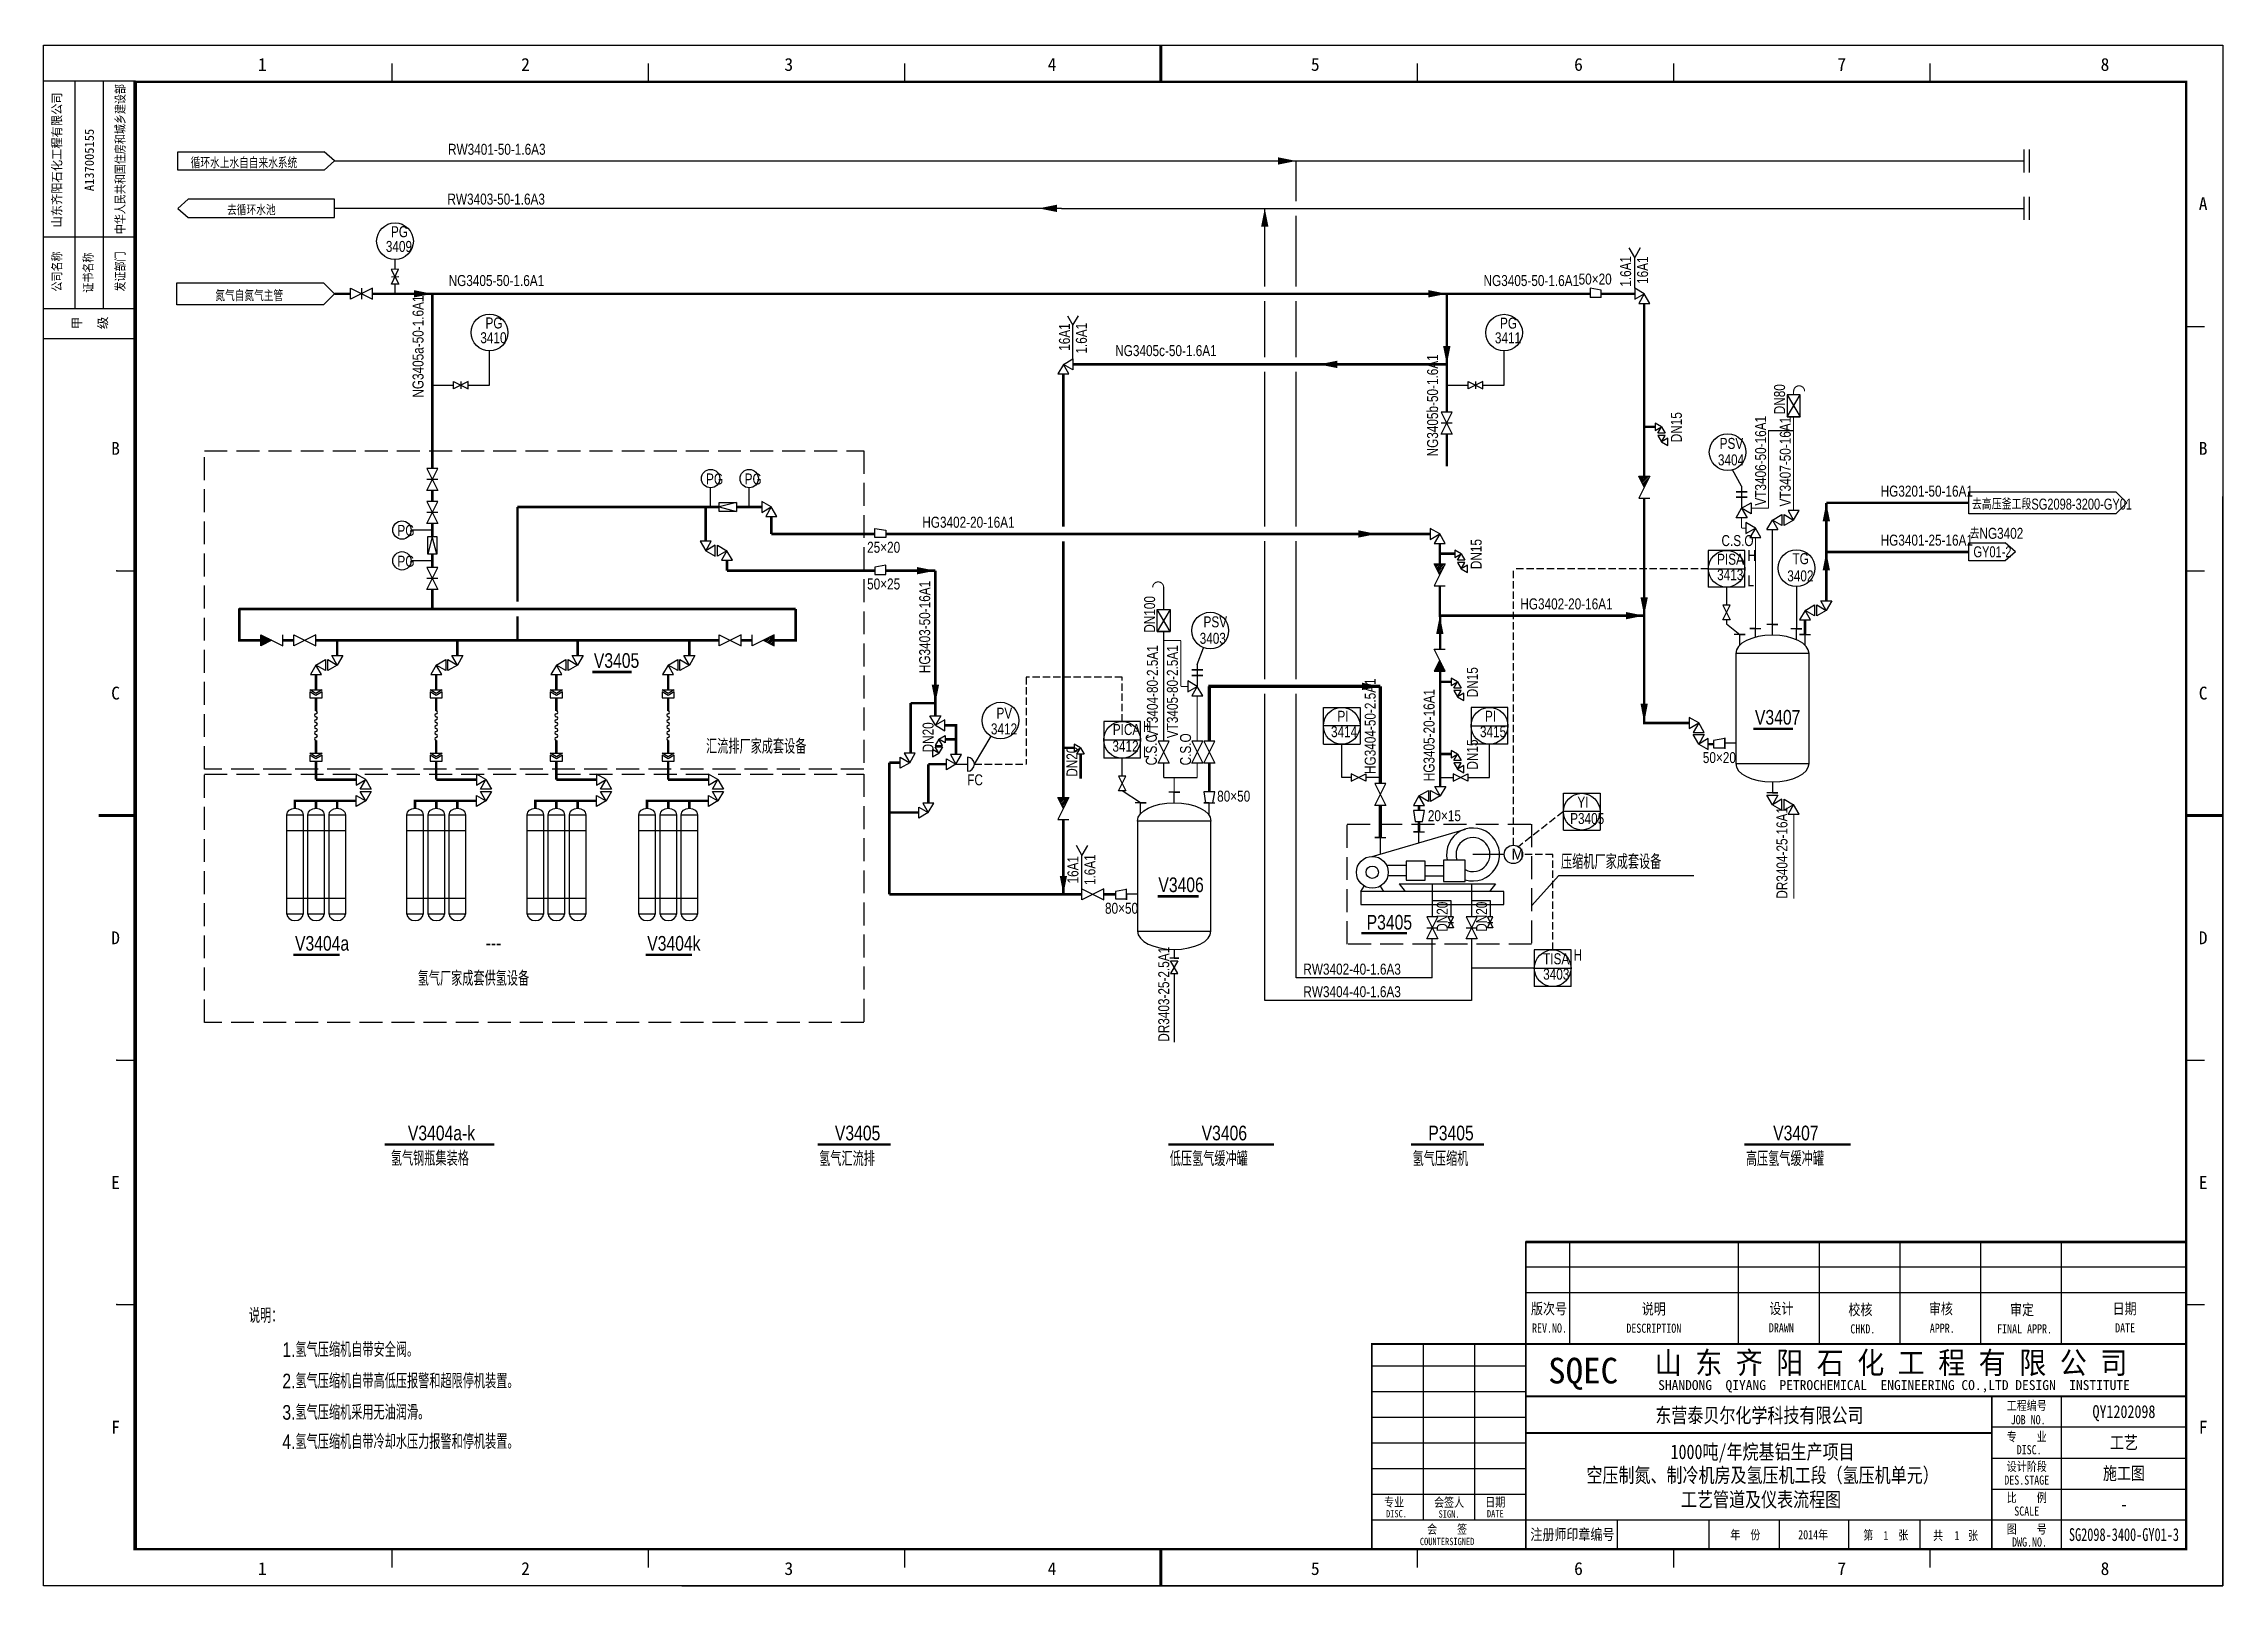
# Model space of a CAD drawing. Header units: millimetres. Extents: x 9671 to 25689, y -17516 to -2951.
# Drawn here: x 25095 to 25689, y -3496 to -3076 of the extents above; entities that cross this region are included whole.
import ezdxf
from ezdxf.enums import TextEntityAlignment as Align

# ---------------------------------------------------------------- set-up
doc = ezdxf.new("R2010")
doc.units = ezdxf.units.MM
doc.linetypes.add('DASH', pattern=[0.35, 0.25, -0.1])
for name, color, linetype in [('arrow', 7, 'Continuous'), ('DIM', 3, 'Continuous'), ('instrument', 3, 'Continuous'), ('PUB_TEXT', 7, 'Continuous'), ('PUB_TITLE', 4, 'Continuous'), ('sb', 2, 'Continuous'), ('主物料', 11, 'Continuous'), ('信号线', 6, 'DASH'), ('图层1', 1, 'Continuous'), ('图框', 4, 'Continuous'), ('放空', 7, 'Continuous')]:
    doc.layers.add(name, color=color, linetype=linetype)
doc.layers.add('放空气管', color=7, linetype='o_LINE', lineweight=30)
doc.styles.add('QSDI', font='SimSun.ttf', dxfattribs={"width": 0.8})
doc.styles.add('SEI', font='vcadtxt1.shx', dxfattribs={"width": 0.8, "bigfont": 'vcadhz.shx'})
doc.styles.add('XUE 100', font='vcadtxt1.shx', dxfattribs={"width": 0.85, "bigfont": 'vcadhz.shx'})
doc.linetypes.add('o_LINE', pattern='A,0.5,-0.2,["o",Standard,S=0.1,R=0,X=-0.1,Y=-0.05],-0.2', length=0.9)

msp = doc.modelspace()

# ---------------------------------------------------------------- texts
at = {"layer": 'PUB_TEXT', "style": 'SEI'}
for s, height, width, p in [('循环水上水自自来水系统', 3, 0.8, (25134.99, -3109.57)), ('RW3401-50-1.6A3', 3, 0.8, (25205.14, -3105.86)), ('RW3403-50-1.6A3', 3, 0.8, (25204.97, -3119.44)), ('50×20', 3, 0.8, (25513.29, -3141.24)), ('氮气自氮气主管', 3, 0.8, (25141.71, -3145.76)), ('NG3405-50-1.6A1', 3, 0.8, (25205.3, -3141.64)), ('NG3405-50-1.6A1', 3, 0.8, (25487.38, -3141.64)), ('NG3405c-50-1.6A1', 3, 0.8, (25386.99, -3160.74)), ('PSV', 3, 0.8, (25551.74, -3186.03)), ('3404', 3, 0.8, (25551.26, -3190.52)), ('HG3201-50-16A1', 3, 0.8, (25595.62, -3199.04)), ('去高压釜工段SG2098-3200-GY01', 3, 0.75, (25620.5, -3202.58)), ('HG3402-20-16A1', 3, 0.8, (25334.4, -3207.52)), ('C.S.O', 3, 0.8, (25552.23, -3212.52)), ('HG3401-25-16A1', 3, 0.8, (25595.62, -3212.4)), ('去NG3402', 3, 0.8, (25619.9, -3210.54)), ('25×20', 3, 0.8, (25319.36, -3214.34)), ('GY01-2', 3, 0.75, (25620.91, -3215.58)), ('50×25', 3, 0.8, (25319.36, -3224.35)), ('HG3402-20-16A1', 3, 0.8, (25497.41, -3229.78)), ('PSV', 3, 0.8, (25411.05, -3234.67)), ('3403', 3, 0.8, (25410.01, -3239.16)), ('V3405', 4, 0.8, (25244.88, -3245.71)), ('V3407', 4, 0.8, (25561.35, -3261.18)), ('汇流排厂家成套设备', 4, 0.8, (25275.46, -3269.14)), ('50×20', 3, 0.8, (25547.15, -3271.66)), ('FC', 3, 0.8, (25346.65, -3277.73)), ('80×50', 3, 0.8, (25414.77, -3282.18)), ('20×15', 3, 0.8, (25472.2, -3287.51)), ('压缩机厂家成套设备', 4, 0.8, (25508.49, -3300.58)), ('V3406', 4, 0.8, (25398.75, -3306.84)), ('80×50', 3, 0.8, (25384.2, -3312.74)), ('P3405', 4, 0.8, (25455.52, -3317.06)), ('V3404a', 4, 0.8, (25163.43, -3322.8)), ('---', 4, 0.8, (25215.39, -3322.62)), ('V3404k', 4, 0.8, (25259.43, -3322.8)), ('氢气厂家成套供氢设备', 4, 0.8, (25196.86, -3332.38)), ('RW3402-40-1.6A3', 3, 0.8, (25438.26, -3329.33)), ('RW3404-40-1.6A3', 3, 0.8, (25438.26, -3335.48)), ('V3404a-k', 4, 0.8, (25194.19, -3374.5)), ('V3405', 4, 0.8, (25310.58, -3374.5)), ('V3406', 4, 0.8, (25410.54, -3374.5)), ('P3405', 4, 0.8, (25472.32, -3374.5)), ('V3407', 4, 0.8, (25566.32, -3374.5)), ('氢气钢瓶集装格', 4, 0.8, (25189.54, -3381.44)), ('氢气汇流排', 4, 0.8, (25306.29, -3381.52)), ('低压氢气缓冲罐', 4, 0.8, (25401.84, -3381.52)), ('氢气压缩机', 4, 0.8, (25468.03, -3381.52)), ('高压氢气缓冲罐', 4, 0.8, (25558.87, -3381.52)), ('说明：', 4, 0.8, (25150.87, -3424.28)), ('1.氢气压缩机自带安全阀。', 4, 0.8, (25159.98, -3433.56)), ('2.氢气压缩机自带高低压报警和超限停机装置。', 4, 0.8, (25159.98, -3442.11)), ('3.氢气压缩机采用无油润滑。', 4, 0.8, (25159.98, -3450.65)), ('4.氢气压缩机自带冷却水压力报警和停机装置。', 4, 0.8, (25159.98, -3458.64))]:
    msp.add_text(s, height=height, dxfattribs=dict(at, width=width)).set_placement(p)
at = {"layer": 'PUB_TEXT', "color": 4, "style": 'SEI', "width": 0.8}
for s, p in [('PG', (25189.58, -3128.33)), ('3409', (25188.18, -3132.34)), ('PG', (25215.34, -3153.21)), ('PG', (25491.87, -3153.25)), ('3410', (25213.94, -3157.22)), ('3411', (25490.47, -3157.26)), ('PG', (25275.46, -3195.73)), ('PG', (25285.98, -3195.73)), ('PG', (25191.33, -3209.75)), ('PG', (25191.33, -3218.15)), ('PISA', (25551.03, -3217.6)), ('H', (25559.33, -3216.59)), ('TG', (25571.58, -3217.45)), ('3413', (25551.05, -3221.81)), ('L', (25559.33, -3223.47)), ('3402', (25570.16, -3222.14)), ('PV', (25354.62, -3259.56)), ('3412', (25353.1, -3263.85)), ('PICA', (25386.32, -3264.02)), ('H', (25394.54, -3263.22)), ('3414', (25445.8, -3264.61)), ('PI', (25447.55, -3260.41)), ('3415', (25486.4, -3264.61)), ('PI', (25487.77, -3260.41)), ('3412', (25386.22, -3268.56)), ('L', (25394.54, -3270.11)), ('YI', (25512.95, -3283.81)), ('P3405', (25510.98, -3288.28)), ('H', (25511.91, -3325.48)), ('TISA', (25503.61, -3326.5)), ('3403', (25503.63, -3330.7))]:
    msp.add_text(s, height=3, dxfattribs=at).set_placement(p)
at = {"layer": 'PUB_TEXT', "style": 'SEI', "width": 0.8}
for s, p in [('1.6A1', (25527.61, -3141.83)), ('16A1', (25532.22, -3141.06)), ('NG3405a-50-1.6A1', (25198.46, -3172.06)), ('16A1', (25374.65, -3159.28)), ('1.6A1', (25379.27, -3160.05)), ('NG3405b-50-1.6A1', (25474.98, -3188.07)), ('DN80', (25569.56, -3176.59)), ('DN15', (25541.43, -3184.22)), ('VT3406-50-16A1', (25564.39, -3201.48)), ('VT3407-50-16A1', (25571.11, -3201.72)), ('DN15', (25486.86, -3218.81)), ('HG3403-50-16A1', (25336.55, -3247.15)), ('DN100', (25397.85, -3236.13)), ('VT3404-80-2.5A1', (25398.61, -3264.88)), ('VT3405-80-2.5A1', (25404.07, -3264.88)), ('HG3404-50-2.5A1', (25457.98, -3274.63)), ('DN15', (25485.83, -3253.73)), ('HG3405-20-16A1', (25474.02, -3276.62)), ('DN20', (25337.48, -3268.76)), ('DN20', (25376.7, -3275.39)), ('C.S.C', (25398.33, -3272.29)), ('C.S.O', (25407.65, -3272.29)), ('DN15', (25485.83, -3273.44)), ('DR3404-25-16A1', (25570.22, -3308.63)), ('16A1', (25376.96, -3304.48)), ('1.6A1', (25381.58, -3304.91)), ('DN20', (25477.61, -3317.65)), ('DN20', (25488.33, -3317.65)), ('DR3403-25-2.5A1', (25401.71, -3347.62))]:
    msp.add_text(s, height=3, rotation=90, dxfattribs=at).set_placement(p)
at = {"layer": 'PUB_TEXT', "style": 'SEI'}
msp.add_text('M', height=3, dxfattribs=at).set_placement((25494.98, -3297.99))
at = {"layer": '放空气管', "linetype": 'ByBlock', "ltscale": 200, "style": 'XUE 100', "width": 0.85}
msp.add_attdef('去循环水池', text='', height=2.83, dxfattribs=at).set_placement((25151.52, -3120.91), align=Align.MIDDLE_CENTER)

# ---------------------------------------------------------------- blocks, each defined once
blk = doc.blocks.new('2#图框，横')
for p, q in [((7777.69, 0), (7777.69, 420)), ((7777.69, 420), (8371.69, 420)), ((8371.69, 420), (8371.69, 0)), ((7872.57, 415), (7872.57, 410)), ((7942.44, 415), (7942.44, 410)), ((8012.32, 415), (8012.32, 410)), ((8152.07, 415), (8152.07, 410)), ((8221.94, 415), (8221.94, 410)), ((8291.82, 415), (8291.82, 410)), ((8361.69, 343.33), (8366.69, 343.33)), ((8371.69, 0), (8371.69, 297)), ((7797.69, 276.67), (7802.69, 276.67)), ((8361.69, 276.67), (8366.69, 276.67)), ((7797.69, 143.33), (7802.69, 143.33)), ((8361.69, 143.33), (8366.69, 143.33)), ((7797.69, 76.67), (7802.69, 76.67)), ((8361.69, 76.67), (8366.69, 76.67)), ((7872.57, 10), (7872.57, 5)), ((7942.44, 10), (7942.44, 5)), ((8012.32, 10), (8012.32, 5)), ((8152.07, 10), (8152.07, 5)), ((8221.94, 10), (8221.94, 5)), ((8291.82, 10), (8291.82, 5)), ((8371.69, 0), (7777.69, 0)), ((7951.69, 0), (8371.69, 0))]:
    blk.add_line(p, q)
for points, const_width in [([(8082.19, 410), (8082.19, 420)], 0.8), ([(8082.19, 410), (8082.19, 420)], 0.5), ([(7802.69, 210), (7792.69, 210)], 0.8), ([(7792.69, 210), (7802.69, 210)], 0.5), ([(8361.69, 210), (8371.69, 210)], 0.8), ([(8361.69, 210), (8371.69, 210)], 0.5), ([(8082.19, 10), (8082.19, 0)], 0.8), ([(8082.19, 10), (8082.19, 0)], 0.5)]:
    blk.add_lwpolyline(points, dxfattribs=dict(const_width=const_width))
blk.add_lwpolyline([(7802.69, 10, 1, 1, 0), (7802.69, 410, 0.6, 0.6, 0), (8361.69, 410, 0.6, 0.6, 0), (8361.69, 10, 0.6, 0.6, 0)], format="xyseb", close=True)
for p in [(7797.69, 276.67), (7797.69, 210), (7797.69, 143.33), (7797.69, 76.67)]:
    blk.add_point(p)
at = {"style": 'QSDI'}
for s, p in [('1', (7836.11, 412.98)), ('2', (7907.86, 412.98)), ('3', (7979.61, 412.98)), ('4', (8051.36, 412.98)), ('5', (8123.11, 412.98)), ('6', (8194.86, 412.98)), ('7', (8266.61, 412.98)), ('8', (8338.36, 412.98)), ('A', (8365.11, 375.02)), ('B', (7796.11, 308.32)), ('B', (8365.11, 308.32)), ('C', (7796.11, 241.62)), ('C', (8365.11, 241.62)), ('D', (7796.11, 174.92)), ('D', (8365.11, 174.92)), ('E', (7796.11, 108.22)), ('E', (8365.11, 108.22)), ('F', (7796.11, 41.52)), ('F', (8365.11, 41.52)), ('1', (7836.11, 2.98)), ('2', (7907.86, 2.98)), ('3', (7979.61, 2.98)), ('4', (8051.36, 2.98)), ('5', (8123.11, 2.98)), ('6', (8194.86, 2.98)), ('7', (8266.61, 2.98)), ('8', (8338.36, 2.98))]:
    blk.add_text(s, height=3.5, dxfattribs=at).set_placement(p)
blk = doc.blocks.new('1#图框 附件栏')
for p, q in [((1378.65, 584.25), (1403.65, 584.25)), ((1387.17, 584), (1387.17, 522.12)), ((1394.92, 584), (1394.92, 522.12)), ((1403.65, 541.68), (1378.65, 541.68)), ((1403.65, 522.12), (1378.65, 522.12)), ((1378.65, 514), (1403.65, 514))]:
    blk.add_line(p, q)
blk.add_point((1403.65, 522.12))
at = {"style": 'QSDI'}
for tag, width, p in [('中华人民共和国住房和城乡建设部', 0.8, (1399.49, 562.92)), ('山东齐阳石化工程有限公司', 0.9, (1382.24, 562.69)), ('公司名称', 0.8, (1382.24, 532.28)), ('证书名称', 0.8, (1390.78, 531.97)), ('发证部门', 0.8, (1399.49, 532.28))]:
    blk.add_attdef(tag, text='', height=2.5, rotation=90, dxfattribs=dict(at, width=width)).set_placement(p, align=Align.MIDDLE_CENTER)
for tag, p in [('A237005152', (1391.09, 562.69)), ('乙', (1387.68, 518.28)), ('级', (1394.76, 518.28))]:
    blk.add_attdef(tag, text='', height=2.5, rotation=90, dxfattribs=at).set_placement(p, align=Align.MIDDLE_CENTER)
blk = doc.blocks.new('1#图签 分单元')
at = {"linetype": 'Continuous'}
blk.add_line((1975.77, -263.93), (2155.77, -263.93), dxfattribs=at)
for p, q in [((1987.77, -291.93), (1987.77, -264.26)), ((2033.77, -291.93), (2033.77, -264.26)), ((2055.77, -291.93), (2055.77, -264.26)), ((2077.77, -291.93), (2077.77, -264.26)), ((2099.77, -291.93), (2099.77, -264.26)), ((2121.77, -291.73), (2121.77, -264.26)), ((2155.77, -263.93), (2155.77, -347.93)), ((1975.77, -270.93), (2155.77, -270.93)), ((1975.77, -277.93), (2155.77, -277.93)), ((1947.77, -291.99), (1947.77, -339.93)), ((1961.77, -291.99), (1961.77, -339.93)), ((1933.77, -297.93), (1975.77, -297.93)), ((1933.77, -304.93), (1975.77, -304.93)), ((2121.81, -347.93), (2121.81, -306.23)), ((1933.77, -311.93), (1975.77, -311.93)), ((2102.77, -314.6), (2155.77, -314.6)), ((1933.77, -318.93), (1975.77, -318.93)), ((1933.77, -325.93), (1975.77, -325.93)), ((2102.77, -323.1), (2155.85, -323.1)), ((2102.77, -331.53), (2155.77, -331.53)), ((1933.77, -332.93), (1975.77, -332.93)), ((1933.77, -339.93), (2155.77, -339.93)), ((2000.77, -347.93), (2000.77, -339.93)), ((2025.77, -347.93), (2025.77, -339.93)), ((2044.77, -339.93), (2044.77, -347.93)), ((2063.77, -347.93), (2063.77, -339.93)), ((2083.27, -347.93), (2083.27, -339.93)), ((1933.77, -347.93), (2155.77, -347.93))]:
    blk.add_line(p, q)
at = {"linetype": 'Continuous', "const_width": 0.5}
for points in [[(2155.77, -264.26), (1975.77, -264.26), (1975.77, -291.99)], [(1975.77, -291.99), (1933.77, -291.99), (1933.77, -347.93)], [(2155.77, -291.99), (1975.77, -291.99), (1975.77, -347.93)], [(1975.77, -306.23), (2155.77, -306.23)], [(2102.77, -347.93), (2102.77, -306.03)], [(1975.77, -316.23), (2102.77, -316.23)]]:
    blk.add_lwpolyline(points, dxfattribs=at)
at = {"style": 'QSDI', "width": 0.8}
for s, height, p in [('版次号', 3, (1982.07, -283.85)), ('说明', 3, (2010.64, -283.93)), ('设计', 3, (2045.41, -283.81)), ('校核', 3, (2066.96, -284.11)), ('审核', 3, (2088.89, -283.87)), ('审定', 3, (2111.02, -284.11)), ('日期', 3, (2138.99, -283.84)), ('工程编号', 2.5, (2112.29, -310.01)), ('JOB NO.', 2.5, (2112.68, -313.87)), ('专    业', 2.5, (2112.29, -318.47)), ('DISC.', 2.5, (2112.95, -322.05)), ('设计阶段', 2.5, (2112.29, -326.58)), ('DES.STAGE', 2.5, (2112.29, -330.33)), ('比    例', 2.5, (2112.29, -335.09)), ('专业', 2.5, (1939.85, -336.31)), ('会签人', 2.5, (1954.84, -336.38)), ('日期', 2.5, (1967.44, -336.31)), ('SCALE', 2.5, (2112.29, -338.78)), ('会    签', 2.5, (1954.31, -343.71)), ('年  份', 2.5, (2035.59, -345.21)), ('第     张', 2.5, (2073.87, -345.3)), ('共     张', 2.5, (2092.88, -345.43)), ('图    号', 2.5, (2112.29, -343.66)), ('DWG.NO.', 2.5, (2113.05, -347.21))]:
    blk.add_text(s, height=height, dxfattribs=at).set_placement(p, align=Align.CENTER)
at = {"linetype": 'Continuous', "style": 'QSDI', "width": 0.8}
for s, height, p in [('REV.NO.', 2.5, (1982.22, -288.89)), ('DESCRIPTION', 2.5, (2010.64, -288.93)), ('DRAWN', 2.5, (2045.41, -288.81)), ('CHKD.', 2.5, (2067.61, -289.11)), ('APPR.', 2.5, (2089.27, -288.93)), ('FINAL APPR.', 2.5, (2111.7, -289.11)), ('DATE', 2.5, (2139.11, -288.84)), ('DISC.', 2, (1940.51, -339.24)), ('SIGN.', 2, (1954.84, -339.31)), ('DATE', 2, (1967.44, -339.24)), ('COUNTERSIGNED', 2, (1954.31, -346.81))]:
    blk.add_text(s, height=height, dxfattribs=at).set_placement(p, align=Align.CENTER)
at = {"style": 'QSDI'}
blk.add_text('SQEC', height=7, dxfattribs=at).set_placement((1991.38, -299.24), align=Align.MIDDLE_CENTER)
at = {"style": 'QSDI', "width": 0.9}
blk.add_text('山 东 齐 阳 石 化 工 程 有 限 公 司', height=6, dxfattribs=at).set_placement((2010.9, -300.09))
at = {"style": 'QSDI'}
blk.add_text('SHANDONG  QIYANG  PETROCHEMICAL  ENGINEERING CO.,LTD DESIGN  INSTITUTE', height=2.7, dxfattribs=at).set_placement((2011.83, -304.53))
at = {"style": 'QSDI', "width": 0.8}
blk.add_text('注册师印章编号', height=3, dxfattribs=at).set_placement((1988.45, -343.83), align=Align.MIDDLE)
for tag, height, p in [('建设单位名称', 4, (2039.43, -311.43)), ('1', 3.5, (2138.79, -310.42)), ('项目或装置名称', 4, (2040.3, -321.37)), ('2', 3.5, (2138.79, -318.85)), ('单元名称', 4, (2040.3, -327.75)), ('3', 3.5, (2138.79, -327.21)), ('XXX图', 4, (2039.89, -334.37)), ('4', 3.5, (2138.79, -335.63)), ('2011年', 2.5, (2054.08, -343.96)), ('1', 2.5, (2073.9, -344.2)), ('1', 2.5, (2093.27, -344.2)), ('6', 3.5, (2138.79, -343.93))]:
    blk.add_attdef(tag, text='', height=height, dxfattribs=at).set_placement(p, align=Align.MIDDLE_CENTER)

# ---------------------------------------------------------------- hatches: boundary and pattern name
at = {"layer": 'sb'}
h = msp.add_hatch(dxfattribs=at)
h.set_pattern_fill('ANSI31', color=256, scale=0.2, angle=-90, style=0)
h.set_pattern_definition([(45, (27494.11555, -18703.73836), (0.224506403, -0.224506403), [])])
h.paths.add_polyline_path([(25531.16, -3196.5), (25529.66, -3193.5), (25532.66, -3193.5)])
h = msp.add_hatch(dxfattribs=at)
h.set_pattern_fill('ANSI31', color=256, scale=0.2, angle=-90, style=0)
h.set_pattern_definition([(45, (27438.41695, -18727.6136), (0.224506403, -0.224506403), [])])
h.paths.add_polyline_path([(25475.46, -3220.38), (25473.96, -3217.38), (25476.96, -3217.38)])
h = msp.add_hatch(dxfattribs=at)
h.set_pattern_fill('ANSI31', color=256, scale=0.2, style=0)
h.set_pattern_definition([(135, (40664.37155, -1275.24933), (0.224506403, 0.224506403), [])])
h.paths.add_polyline_path([(25157.13, -3238.2), (25154.13, -3239.7), (25154.13, -3236.7)])
h = msp.add_hatch(dxfattribs=at)
h.set_pattern_fill('ANSI31', color=256, scale=0.2, style=0)
h.set_pattern_definition([(45, (9783.75337, -1275.24933), (-0.224506403, 0.224506403), [])])
h.paths.add_polyline_path([(25290.99, -3238.2), (25293.99, -3239.7), (25293.99, -3236.7)])
h = msp.add_hatch(dxfattribs=at)
h.set_pattern_fill('ANSI31', color=256, scale=0.2, angle=-90, style=0)
h.set_pattern_definition([(315, (27438.41695, 12263.60506), (0.224506403, 0.224506403), [])])
h.paths.add_polyline_path([(25475.46, -3243.63), (25473.96, -3246.63), (25476.96, -3246.63)])
h = msp.add_hatch(dxfattribs=at)
h.set_pattern_fill('ANSI31', color=256, scale=0.2, angle=-90, style=0)
h.set_pattern_definition([(45, (27335.81347, -18791.25575), (0.224506403, -0.224506403), [])])
h.paths.add_polyline_path([(25372.86, -3284.02), (25371.36, -3281.02), (25374.36, -3281.02)])

# ---------------------------------------------------------------- linework, layer by layer
at = {"layer": 'arrow'}
for p, q in [((25131.21, -3146.75), (25131.21, -3140.75)), ((25131.21, -3140.75), (25171.21, -3140.75)), ((25171.21, -3140.75), (25174.21, -3143.75)), ((25174.21, -3143.75), (25171.21, -3146.75)), ((25171.21, -3146.75), (25131.21, -3146.75)), ((25619.68, -3203.73), (25619.68, -3197.73)), ((25619.68, -3197.73), (25659.68, -3197.73)), ((25659.68, -3197.73), (25662.68, -3200.73)), ((25659.68, -3203.73), (25619.68, -3203.73)), ((25662.68, -3200.73), (25659.68, -3203.73))]:
    msp.add_line(p, q, dxfattribs=at)
for points in [[(25436.34, -3107.55, 0, 2, 0), (25431.34, -3107.55, 2, 2, 0)], [(25366.13, -3120.47, 0, 2, 0), (25371.13, -3120.47, 2, 2, 0)], [(25427.75, -3120.47, 0, 2, 0), (25427.75, -3125.47, 2, 2, 0)], [(25200.84, -3143.75, 0, 2, 0), (25195.84, -3143.75, 2, 2, 0)], [(25477.36, -3143.75, 0, 2, 0), (25472.36, -3143.75, 2, 2, 0)], [(25442.49, -3162.99, 0, 2, 0), (25447.49, -3162.99, 2, 2, 0)], [(25477.36, -3162.99, 0, 2, 0), (25477.36, -3157.99, 2, 2, 0)], [(25580.8, -3200.73, 0, 2, 0), (25580.8, -3205.73, 2, 2, 0)], [(25458.25, -3209.21, 0, 2, 0), (25453.25, -3209.21, 2, 2, 0)], [(25580.8, -3214.1, 0, 2, 0), (25580.8, -3219.1, 2, 2, 0)], [(25337.98, -3219.23, 0, 2, 0), (25332.98, -3219.23, 2, 2, 0)], [(25531.16, -3231.48, 0, 2, 0), (25531.16, -3226.48, 2, 2, 0)], [(25475.46, -3231.48, 0, 2, 0), (25475.46, -3236.48, 2, 2, 0)], [(25531.16, -3231.48, 0, 2, 0), (25526.16, -3231.48, 2, 2, 0)], [(25337.98, -3255.33, 0, 2, 0), (25337.98, -3250.33, 2, 2, 0)], [(25459.26, -3250.76, 0, 2, 0), (25454.26, -3250.76, 2, 2, 0)], [(25531.16, -3260.71, 0, 2, 0), (25531.16, -3255.46, 2, 2, 0)], [(25372.86, -3307.42, 0, 2, 0), (25372.86, -3302.42, 2, 2, 0)]]:
    msp.add_lwpolyline(points, format="xyseb", dxfattribs=at)
at = {"layer": 'DIM'}
for p, q in [((25167.48, -3251.72), (25170.79, -3251.72)), ((25169.13, -3252.72), (25167.48, -3251.72)), ((25170.79, -3251.72), (25169.13, -3252.72)), ((25200.24, -3251.72), (25203.56, -3251.72)), ((25201.9, -3252.72), (25200.24, -3251.72)), ((25203.56, -3251.72), (25201.9, -3252.72)), ((25233, -3251.72), (25236.32, -3251.72)), ((25234.66, -3252.72), (25233, -3251.72)), ((25236.32, -3251.72), (25234.66, -3252.72)), ((25263.48, -3251.72), (25266.79, -3251.72)), ((25265.13, -3252.72), (25263.48, -3251.72)), ((25266.79, -3251.72), (25265.13, -3252.72)), ((25167.48, -3268.98), (25170.79, -3268.98)), ((25169.13, -3269.98), (25167.48, -3268.98)), ((25170.79, -3268.98), (25169.13, -3269.98)), ((25200.24, -3268.98), (25203.56, -3268.98)), ((25201.9, -3269.98), (25200.24, -3268.98)), ((25203.56, -3268.98), (25201.9, -3269.98)), ((25233, -3268.98), (25236.32, -3268.98)), ((25234.66, -3269.98), (25233, -3268.98)), ((25236.32, -3268.98), (25234.66, -3269.98)), ((25263.48, -3268.98), (25266.79, -3268.98)), ((25265.13, -3269.98), (25263.48, -3268.98)), ((25266.79, -3268.98), (25265.13, -3269.98))]:
    msp.add_line(p, q, dxfattribs=at)
for points in [[(25167.48, -3252.26), (25167.48, -3253.92), (25170.79, -3253.92), (25170.79, -3252.26), (25169.13, -3253.26)], [(25200.24, -3252.26), (25200.24, -3253.92), (25203.56, -3253.92), (25203.56, -3252.26), (25201.9, -3253.26)], [(25233, -3252.26), (25233, -3253.92), (25236.32, -3253.92), (25236.32, -3252.26), (25234.66, -3253.26)], [(25263.48, -3252.26), (25263.48, -3253.92), (25266.79, -3253.92), (25266.79, -3252.26), (25265.13, -3253.26)], [(25167.48, -3269.52), (25167.48, -3271.18), (25170.79, -3271.18), (25170.79, -3269.52), (25169.13, -3270.52)], [(25200.24, -3269.52), (25200.24, -3271.18), (25203.56, -3271.18), (25203.56, -3269.52), (25201.9, -3270.52)], [(25233, -3269.52), (25233, -3271.18), (25236.32, -3271.18), (25236.32, -3269.52), (25234.66, -3270.52)], [(25263.48, -3269.52), (25263.48, -3271.18), (25266.79, -3271.18), (25266.79, -3269.52), (25265.13, -3270.52)]]:
    msp.add_lwpolyline(points, close=True, dxfattribs=at)
at = {"layer": 'instrument'}
for p, q in [((25174.21, -3107.55), (25634.7, -3107.55)), ((25436.34, -3118.47), (25436.34, -3107.55)), ((25372.36, -3120.47), (25174.19, -3120.47)), ((25372.36, -3120.47), (25634.7, -3120.47)), ((25427.75, -3141.75), (25427.75, -3120.47)), ((25436.34, -3141.75), (25436.34, -3122.47)), ((25528.57, -3133.83), (25527.07, -3131.24)), ((25530.07, -3131.24), (25528.57, -3133.83)), ((25189.68, -3139.09), (25191.68, -3139.08)), ((25531.16, -3143.75), (25528.57, -3142.25)), ((25528.57, -3142.25), (25528.57, -3145.25)), ((25528.57, -3145.25), (25531.16, -3143.75)), ((25531.16, -3143.75), (25529.66, -3146.35)), ((25532.66, -3146.35), (25531.16, -3143.75)), ((25373.95, -3149.72), (25375.45, -3152.31)), ((25375.45, -3152.31), (25376.95, -3149.72)), ((25427.75, -3160.99), (25427.75, -3145.75)), ((25436.34, -3160.99), (25436.34, -3145.75)), ((25529.66, -3146.35), (25532.66, -3146.35)), ((25372.86, -3162.99), (25375.45, -3161.49)), ((25375.45, -3161.49), (25375.45, -3164.49)), ((25208.63, -3167.65), (25208.64, -3169.65)), ((25372.86, -3162.99), (25371.36, -3165.59)), ((25371.36, -3165.59), (25374.36, -3165.59)), ((25375.45, -3164.49), (25372.86, -3162.99)), ((25374.36, -3165.59), (25372.86, -3162.99)), ((25427.75, -3207.21), (25427.75, -3164.99)), ((25436.34, -3207.21), (25436.34, -3164.99)), ((25485.16, -3167.65), (25485.17, -3169.65)), ((25534.13, -3179), (25534.13, -3181)), ((25535.86, -3180), (25534.13, -3179)), ((25534.13, -3181), (25535.86, -3180)), ((25534.86, -3181.73), (25535.86, -3180)), ((25535.86, -3180), (25536.86, -3181.73)), ((25536.86, -3181.73), (25534.86, -3181.73)), ((25534.86, -3182.39), (25535.86, -3184.12)), ((25536.86, -3182.39), (25534.86, -3182.39)), ((25535.86, -3184.12), (25536.86, -3182.39)), ((25537.59, -3183.12), (25535.86, -3184.12)), ((25535.86, -3184.12), (25537.59, -3185.12)), ((25537.59, -3185.12), (25537.59, -3183.12)), ((25293.25, -3201.86), (25290.65, -3200.36)), ((25290.65, -3200.36), (25290.65, -3203.36)), ((25290.65, -3203.36), (25293.25, -3201.86)), ((25293.25, -3201.86), (25291.75, -3204.46)), ((25294.75, -3204.46), (25293.25, -3201.86)), ((25573.39, -3202.82), (25570.39, -3202.82)), ((25570.39, -3202.82), (25571.89, -3205.41)), ((25571.89, -3205.41), (25573.39, -3202.82)), ((25291.75, -3204.46), (25294.75, -3204.46)), ((25475.46, -3209.21), (25472.87, -3207.71)), ((25472.87, -3207.71), (25472.87, -3210.71)), ((25472.87, -3210.71), (25475.46, -3209.21)), ((25475.46, -3209.21), (25473.96, -3211.81)), ((25476.96, -3211.81), (25475.46, -3209.21)), ((25561.48, -3207.61), (25558.88, -3206.11)), ((25558.88, -3206.11), (25558.88, -3209.11)), ((25558.88, -3209.11), (25561.48, -3207.61)), ((25561.48, -3207.61), (25559.98, -3210.21)), ((25562.98, -3210.21), (25561.48, -3207.61)), ((25564.6, -3208.01), (25566.1, -3205.41)), ((25564.6, -3208.01), (25567.6, -3208.01)), ((25566.1, -3205.41), (25568.7, -3203.91)), ((25568.7, -3206.91), (25566.1, -3205.41)), ((25566.1, -3205.41), (25567.6, -3208.01)), ((25568.7, -3203.91), (25568.7, -3206.91)), ((25569.3, -3206.91), (25569.3, -3203.91)), ((25569.3, -3203.91), (25571.89, -3205.41)), ((25571.89, -3205.41), (25569.3, -3206.91)), ((25276.86, -3211.19), (25273.86, -3211.19)), ((25273.86, -3211.19), (25275.36, -3213.79)), ((25275.36, -3213.79), (25276.86, -3211.19)), ((25277.96, -3212.29), (25275.36, -3213.79)), ((25275.36, -3213.79), (25277.96, -3215.29)), ((25277.96, -3215.29), (25277.96, -3212.29)), ((25278.56, -3215.29), (25278.56, -3212.29)), ((25278.56, -3212.29), (25281.15, -3213.79)), ((25281.15, -3213.79), (25278.56, -3215.29)), ((25281.15, -3213.79), (25279.65, -3216.38)), ((25282.65, -3216.38), (25281.15, -3213.79)), ((25427.75, -3248.76), (25427.75, -3211.21)), ((25436.34, -3248.76), (25436.34, -3211.21)), ((25473.96, -3211.81), (25476.96, -3211.81)), ((25479.57, -3213.59), (25479.57, -3215.59)), ((25481.3, -3214.59), (25479.57, -3213.59)), ((25479.57, -3215.59), (25481.3, -3214.59)), ((25480.3, -3216.32), (25481.3, -3214.59)), ((25481.3, -3214.59), (25482.3, -3216.32)), ((25559.98, -3210.21), (25562.98, -3210.21)), ((25279.65, -3216.38), (25282.65, -3216.38)), ((25482.3, -3216.32), (25480.3, -3216.32)), ((25480.3, -3216.99), (25481.3, -3218.72)), ((25482.3, -3216.99), (25480.3, -3216.99)), ((25481.3, -3218.72), (25482.3, -3216.99)), ((25483.03, -3217.72), (25481.3, -3218.72)), ((25481.3, -3218.72), (25483.03, -3219.72)), ((25483.03, -3219.72), (25483.03, -3217.72)), ((25580.8, -3230.06), (25579.3, -3227.47)), ((25579.3, -3227.47), (25582.3, -3227.47)), ((25582.3, -3227.47), (25580.8, -3230.06)), ((25575.01, -3230.06), (25573.51, -3232.66)), ((25573.51, -3232.66), (25576.51, -3232.66)), ((25575.01, -3230.06), (25577.61, -3228.56)), ((25576.51, -3232.66), (25575.01, -3230.06)), ((25577.61, -3231.56), (25575.01, -3230.06)), ((25577.61, -3228.56), (25577.61, -3231.56)), ((25578.21, -3231.56), (25578.21, -3228.56)), ((25578.21, -3228.56), (25580.8, -3230.06)), ((25580.8, -3230.06), (25578.21, -3231.56)), ((25169.13, -3244.94), (25167.63, -3247.53)), ((25169.13, -3244.94), (25171.73, -3243.44)), ((25171.73, -3246.44), (25169.13, -3244.94)), ((25170.63, -3247.53), (25169.13, -3244.94)), ((25171.73, -3243.44), (25171.73, -3246.44)), ((25172.33, -3246.44), (25172.33, -3243.44)), ((25172.33, -3243.44), (25174.92, -3244.94)), ((25174.92, -3244.94), (25172.33, -3246.44)), ((25174.92, -3244.94), (25173.42, -3242.34)), ((25173.42, -3242.34), (25176.42, -3242.34)), ((25176.42, -3242.34), (25174.92, -3244.94)), ((25201.9, -3244.94), (25200.4, -3247.53)), ((25201.9, -3244.94), (25204.49, -3243.44)), ((25204.49, -3246.44), (25201.9, -3244.94)), ((25203.4, -3247.53), (25201.9, -3244.94)), ((25204.49, -3243.44), (25204.49, -3246.44)), ((25205.09, -3246.44), (25205.09, -3243.44)), ((25205.09, -3243.44), (25207.69, -3244.94)), ((25207.69, -3244.94), (25205.09, -3246.44)), ((25207.69, -3244.94), (25206.19, -3242.34)), ((25206.19, -3242.34), (25209.19, -3242.34)), ((25209.19, -3242.34), (25207.69, -3244.94)), ((25234.66, -3244.94), (25233.16, -3247.53)), ((25234.66, -3244.94), (25237.26, -3243.44)), ((25237.26, -3246.44), (25234.66, -3244.94)), ((25236.16, -3247.53), (25234.66, -3244.94)), ((25237.26, -3243.44), (25237.26, -3246.44)), ((25237.86, -3246.44), (25237.86, -3243.44)), ((25237.86, -3243.44), (25240.45, -3244.94)), ((25240.45, -3244.94), (25237.86, -3246.44)), ((25240.45, -3244.94), (25238.95, -3242.34)), ((25238.95, -3242.34), (25241.95, -3242.34)), ((25241.95, -3242.34), (25240.45, -3244.94)), ((25265.13, -3244.94), (25263.63, -3247.53)), ((25265.13, -3244.94), (25267.73, -3243.44)), ((25267.73, -3246.44), (25265.13, -3244.94)), ((25266.63, -3247.53), (25265.13, -3244.94)), ((25267.73, -3243.44), (25267.73, -3246.44)), ((25268.33, -3246.44), (25268.33, -3243.44)), ((25268.33, -3243.44), (25270.92, -3244.94)), ((25270.92, -3244.94), (25268.33, -3246.44)), ((25270.92, -3244.94), (25269.42, -3242.34)), ((25269.42, -3242.34), (25272.42, -3242.34)), ((25272.42, -3242.34), (25270.92, -3244.94)), ((25167.63, -3247.53), (25170.63, -3247.53)), ((25200.4, -3247.53), (25203.4, -3247.53)), ((25233.16, -3247.53), (25236.16, -3247.53)), ((25263.63, -3247.53), (25266.63, -3247.53)), ((25478.53, -3248.51), (25478.53, -3250.51)), ((25480.26, -3249.51), (25478.53, -3248.51)), ((25478.53, -3250.51), (25480.26, -3249.51)), ((25479.26, -3251.24), (25480.26, -3249.51)), ((25481.26, -3251.24), (25479.26, -3251.24)), ((25480.26, -3249.51), (25481.26, -3251.24)), ((25427.75, -3336.38), (25427.75, -3252.76)), ((25436.34, -3330.23), (25436.34, -3252.76)), ((25479.26, -3251.9), (25480.26, -3253.63)), ((25481.26, -3251.9), (25479.26, -3251.9)), ((25480.26, -3253.63), (25481.26, -3251.9)), ((25481.99, -3252.63), (25480.26, -3253.63)), ((25480.26, -3253.63), (25481.99, -3254.63)), ((25481.99, -3254.63), (25481.99, -3252.63)), ((25336.48, -3258.78), (25339.48, -3258.78)), ((25337.98, -3261.37), (25336.48, -3258.78)), ((25339.48, -3258.78), (25337.98, -3261.37)), ((25340.58, -3259.87), (25337.98, -3261.37)), ((25337.98, -3261.37), (25340.58, -3262.87)), ((25340.58, -3262.87), (25340.58, -3259.87)), ((25546.04, -3260.71), (25543.45, -3259.21)), ((25543.45, -3259.21), (25543.45, -3262.21)), ((25543.45, -3262.21), (25546.04, -3260.71)), ((25546.04, -3260.71), (25544.54, -3263.31)), ((25547.54, -3263.3), (25546.04, -3260.71)), ((25329.49, -3268.97), (25330.99, -3271.56)), ((25332.49, -3268.97), (25329.49, -3268.97)), ((25330.99, -3271.56), (25332.49, -3268.97)), ((25337.14, -3267.94), (25337.14, -3269.94)), ((25338.87, -3268.94), (25337.14, -3267.94)), ((25337.14, -3269.94), (25338.87, -3268.94)), ((25338.87, -3265.17), (25337.87, -3266.9)), ((25337.87, -3266.9), (25339.87, -3266.9)), ((25337.87, -3267.21), (25339.87, -3267.21)), ((25338.87, -3268.94), (25337.87, -3267.21)), ((25338.87, -3265.17), (25340.6, -3264.17)), ((25339.87, -3266.9), (25338.87, -3265.17)), ((25340.6, -3266.17), (25338.87, -3265.17)), ((25339.87, -3267.21), (25338.87, -3268.94)), ((25340.6, -3264.17), (25340.6, -3266.17)), ((25375.83, -3266.51), (25375.83, -3268.51)), ((25377.56, -3267.51), (25375.83, -3266.51)), ((25375.83, -3268.51), (25377.56, -3267.51)), ((25376.56, -3269.24), (25377.56, -3267.51)), ((25377.56, -3267.51), (25378.56, -3269.24)), ((25478.53, -3268.22), (25478.53, -3270.22)), ((25480.26, -3269.22), (25478.53, -3268.22)), ((25544.54, -3263.31), (25547.54, -3263.3)), ((25546.04, -3266.5), (25544.54, -3263.9)), ((25544.54, -3263.9), (25547.54, -3263.9)), ((25547.54, -3263.9), (25546.04, -3266.5)), ((25548.64, -3265), (25546.04, -3266.5)), ((25546.04, -3266.5), (25548.64, -3268)), ((25548.64, -3268), (25548.64, -3265)), ((25182.7, -3276.18), (25180.1, -3274.68)), ((25180.1, -3274.68), (25180.1, -3277.68)), ((25215.46, -3276.18), (25212.86, -3274.68)), ((25212.86, -3274.68), (25212.86, -3277.68)), ((25248.22, -3276.18), (25245.63, -3274.68)), ((25245.63, -3274.68), (25245.63, -3277.68)), ((25278.7, -3276.18), (25276.1, -3274.68)), ((25276.1, -3274.68), (25276.1, -3277.68)), ((25328.4, -3270.06), (25330.99, -3271.56)), ((25328.4, -3273.06), (25328.4, -3270.06)), ((25330.99, -3271.56), (25328.4, -3273.06)), ((25340.98, -3270.47), (25343.58, -3271.97)), ((25340.98, -3273.47), (25340.98, -3270.47)), ((25343.58, -3271.97), (25340.98, -3273.47)), ((25342.08, -3269.37), (25343.58, -3271.97)), ((25345.08, -3269.37), (25342.08, -3269.37)), ((25343.58, -3271.97), (25345.08, -3269.37)), ((25343.58, -3271.97), (25346.68, -3271.97)), ((25346.68, -3270.05), (25346.68, -3273.89)), ((25378.56, -3269.24), (25376.56, -3269.24)), ((25478.53, -3270.22), (25480.26, -3269.22)), ((25479.26, -3270.95), (25480.26, -3269.22)), ((25481.26, -3270.95), (25479.26, -3270.95)), ((25479.26, -3271.61), (25480.26, -3273.34)), ((25481.26, -3271.61), (25479.26, -3271.61)), ((25480.26, -3269.22), (25481.26, -3270.95)), ((25480.26, -3273.34), (25481.26, -3271.61)), ((25481.99, -3272.34), (25480.26, -3273.34)), ((25480.26, -3273.34), (25481.99, -3274.34)), ((25481.99, -3274.34), (25481.99, -3272.34)), ((25180.1, -3277.68), (25182.7, -3276.18)), ((25180.1, -3283.47), (25180.1, -3280.47)), ((25180.1, -3280.47), (25182.7, -3281.97)), ((25181.2, -3278.78), (25182.7, -3276.18)), ((25184.2, -3278.78), (25181.2, -3278.78)), ((25182.7, -3281.97), (25181.2, -3279.38)), ((25181.2, -3279.38), (25184.2, -3279.38)), ((25182.7, -3276.18), (25184.2, -3278.78)), ((25184.2, -3279.38), (25182.7, -3281.97)), ((25212.86, -3277.68), (25215.46, -3276.18)), ((25212.87, -3283.47), (25212.87, -3280.47)), ((25212.87, -3280.47), (25215.46, -3281.97)), ((25213.96, -3278.78), (25215.46, -3276.18)), ((25216.96, -3278.78), (25213.96, -3278.78)), ((25215.46, -3281.97), (25213.96, -3279.38)), ((25213.96, -3279.38), (25216.96, -3279.38)), ((25215.46, -3276.18), (25216.96, -3278.78)), ((25216.96, -3279.38), (25215.46, -3281.97)), ((25245.63, -3277.68), (25248.22, -3276.18)), ((25245.63, -3283.47), (25245.63, -3280.47)), ((25245.63, -3280.47), (25248.22, -3281.97)), ((25246.72, -3278.78), (25248.22, -3276.18)), ((25249.72, -3278.78), (25246.72, -3278.78)), ((25248.22, -3281.97), (25246.72, -3279.38)), ((25246.72, -3279.38), (25249.72, -3279.38)), ((25248.22, -3276.18), (25249.72, -3278.78)), ((25249.72, -3279.38), (25248.22, -3281.97)), ((25276.1, -3277.68), (25278.7, -3276.18)), ((25276.1, -3283.47), (25276.1, -3280.47)), ((25276.1, -3280.47), (25278.7, -3281.97)), ((25277.2, -3278.78), (25278.7, -3276.18)), ((25280.2, -3278.78), (25277.2, -3278.78)), ((25278.7, -3281.97), (25277.2, -3279.38)), ((25277.2, -3279.38), (25280.2, -3279.38)), ((25278.7, -3276.18), (25280.2, -3278.78)), ((25280.2, -3279.38), (25278.7, -3281.97)), ((25469.77, -3280.62), (25468.27, -3283.21)), ((25469.77, -3280.62), (25472.36, -3279.12)), ((25471.27, -3283.21), (25469.77, -3280.62)), ((25472.36, -3282.12), (25469.77, -3280.62)), ((25472.36, -3279.12), (25472.36, -3282.12)), ((25472.96, -3282.12), (25472.96, -3279.12)), ((25472.96, -3279.12), (25475.56, -3280.62)), ((25475.56, -3280.62), (25472.96, -3282.12)), ((25475.56, -3280.62), (25474.06, -3278.02)), ((25474.06, -3278.02), (25477.06, -3278.02)), ((25477.06, -3278.02), (25475.56, -3280.62)), ((25566.1, -3283.01), (25564.6, -3280.41)), ((25564.6, -3280.41), (25567.6, -3280.41)), ((25567.6, -3280.41), (25566.1, -3283.01)), ((25182.7, -3281.97), (25180.1, -3283.47)), ((25215.46, -3281.97), (25212.87, -3283.47)), ((25248.22, -3281.97), (25245.63, -3283.47)), ((25278.7, -3281.97), (25276.1, -3283.47)), ((25333.43, -3283.65), (25336.02, -3285.15)), ((25333.43, -3286.65), (25333.43, -3283.65)), ((25336.02, -3285.15), (25333.43, -3286.65)), ((25334.52, -3282.56), (25336.02, -3285.15)), ((25337.52, -3282.56), (25334.52, -3282.56)), ((25336.02, -3285.15), (25337.52, -3282.56)), ((25468.27, -3283.21), (25471.27, -3283.21)), ((25568.7, -3281.51), (25566.1, -3283.01)), ((25566.1, -3283.01), (25568.7, -3284.51)), ((25568.7, -3284.51), (25568.7, -3281.51)), ((25569.3, -3284.51), (25569.3, -3281.51)), ((25569.3, -3281.51), (25571.89, -3283.01)), ((25571.89, -3283.01), (25569.3, -3284.51)), ((25571.89, -3283), (25570.4, -3285.6)), ((25570.4, -3285.6), (25573.4, -3285.59)), ((25573.4, -3285.59), (25571.89, -3283)), ((25377.92, -3296.74), (25376.42, -3294.15)), ((25379.42, -3294.15), (25377.92, -3296.74)), ((25473.41, -3304.62), (25473.41, -3313.6)), ((25484.13, -3304.62), (25484.13, -3313.6)), ((25473.41, -3330.23), (25473.41, -3319.6)), ((25484.13, -3319.6), (25484.13, -3336.38)), ((25402.08, -3325.6), (25404.08, -3325.6)), ((25403.08, -3327.33), (25402.08, -3325.6)), ((25403.08, -3327.33), (25402.09, -3329.06)), ((25404.08, -3325.6), (25403.08, -3327.33)), ((25404.09, -3329.05), (25403.08, -3327.33)), ((25402.09, -3329.06), (25404.09, -3329.05)), ((25473.41, -3330.23), (25436.34, -3330.23)), ((25484.13, -3336.38), (25427.75, -3336.38))]:
    msp.add_line(p, q, dxfattribs=at)
at = {"layer": 'instrument', "color": 4}
for p, q in [((25558.64, -3213.7), (25548.64, -3213.7)), ((25548.64, -3213.7), (25548.64, -3223.7)), ((25558.64, -3223.7), (25558.64, -3213.7)), ((25548.64, -3218.7), (25558.64, -3218.7)), ((25558.64, -3223.7), (25548.64, -3223.7)), ((25443.73, -3256.5), (25453.73, -3256.5)), ((25443.73, -3266.5), (25443.73, -3256.5)), ((25453.73, -3256.5), (25453.73, -3266.5)), ((25493.99, -3256.5), (25483.99, -3256.5)), ((25483.99, -3256.5), (25483.99, -3266.5)), ((25493.99, -3266.5), (25493.99, -3256.5)), ((25393.85, -3260.34), (25383.85, -3260.34)), ((25383.85, -3260.34), (25383.85, -3270.34)), ((25393.85, -3270.34), (25393.85, -3260.34)), ((25453.73, -3261.5), (25443.73, -3261.5)), ((25483.99, -3261.5), (25493.99, -3261.5)), ((25383.85, -3265.34), (25393.85, -3265.34)), ((25443.73, -3266.5), (25453.73, -3266.5)), ((25493.99, -3266.5), (25483.99, -3266.5)), ((25393.85, -3270.34), (25383.85, -3270.34)), ((25509.13, -3279.91), (25519.13, -3279.91)), ((25509.13, -3289.91), (25509.13, -3279.91)), ((25519.13, -3279.91), (25519.13, -3289.91)), ((25519.13, -3284.91), (25509.13, -3284.91)), ((25509.13, -3289.91), (25519.13, -3289.91)), ((25511.22, -3322.59), (25501.22, -3322.59)), ((25501.22, -3322.59), (25501.22, -3332.59)), ((25511.22, -3332.59), (25511.22, -3322.59)), ((25501.22, -3327.59), (25511.22, -3327.59)), ((25511.22, -3332.59), (25501.22, -3332.59))]:
    msp.add_line(p, q, dxfattribs=at)
at = {"layer": 'instrument'}
for points in [[(25189.67, -3137.09), (25191.69, -3141.08), (25189.69, -3141.09), (25191.67, -3137.08)], [(25184.54, -3142.25), (25178.54, -3145.25), (25178.54, -3142.25), (25184.54, -3145.25)], [(25210.63, -3167.63), (25206.64, -3169.66), (25206.63, -3167.66), (25210.64, -3169.63)], [(25487.16, -3167.63), (25483.17, -3169.66), (25483.16, -3167.66), (25487.17, -3169.63)], [(25475.86, -3176.04), (25478.86, -3182.04), (25475.86, -3182.04), (25478.86, -3176.04)], [(25199.34, -3191.35), (25202.34, -3197.35), (25199.34, -3197.35), (25202.34, -3191.35)], [(25199.34, -3200.35), (25202.34, -3206.35), (25199.34, -3206.35), (25202.34, -3200.35)], [(25199.34, -3218.35), (25202.34, -3224.35), (25199.34, -3224.35), (25202.34, -3218.35)], [(25552.64, -3228.66), (25554.64, -3232.66), (25552.64, -3232.66), (25554.64, -3228.66)], [(25163.13, -3236.7), (25169.13, -3239.7), (25169.13, -3236.7), (25163.13, -3239.7)], [(25284.99, -3236.7), (25278.99, -3239.7), (25278.99, -3236.7), (25284.99, -3239.7)], [(25398.69, -3265.69), (25401.69, -3271.69), (25398.69, -3271.69), (25401.69, -3265.69)], [(25407.85, -3265.69), (25410.85, -3271.69), (25407.85, -3271.69), (25410.85, -3265.69)], [(25411.13, -3265.69), (25414.13, -3271.69), (25411.13, -3271.69), (25414.13, -3265.69)], [(25451.25, -3276.58), (25455.25, -3274.58), (25455.25, -3276.58), (25451.25, -3274.58)], [(25479.08, -3276.58), (25483.08, -3274.58), (25483.08, -3276.58), (25479.08, -3274.58)], [(25387.85, -3275.22), (25389.88, -3279.2), (25387.88, -3279.22), (25389.85, -3275.2)], [(25457.76, -3277.21), (25460.76, -3283.21), (25457.76, -3283.21), (25460.76, -3277.21)], [(25377.92, -3305.92), (25383.92, -3308.92), (25383.92, -3305.92), (25377.92, -3308.92)], [(25471.91, -3313.6), (25474.91, -3319.6), (25471.91, -3319.6), (25474.91, -3313.6)], [(25477.7, -3313.6), (25479.2, -3316.6), (25477.7, -3316.6), (25479.2, -3313.6)], [(25482.63, -3313.6), (25485.63, -3319.6), (25482.63, -3319.6), (25485.63, -3313.6)], [(25488.42, -3313.6), (25489.92, -3316.6), (25488.42, -3316.6), (25489.92, -3313.6)]]:
    msp.add_lwpolyline(points, close=True, dxfattribs=at)
for points in [[(25531.16, -3196.5), (25529.66, -3193.5), (25532.66, -3193.5), (25529.66, -3199.5), (25532.66, -3199.5)], [(25557.7, -3196.21), (25557.7, -3197.71), (25556.2, -3197.71), (25559.2, -3197.71), (25557.7, -3197.71), (25557.7, -3199.21), (25556.2, -3199.21), (25559.2, -3199.21), (25557.7, -3199.21), (25557.7, -3202.21), (25560.3, -3200.71), (25560.3, -3203.71), (25557.7, -3202.21), (25559.2, -3204.8), (25556.2, -3204.8), (25557.7, -3202.21)], [(25475.46, -3220.38), (25473.96, -3217.38), (25476.96, -3217.38), (25473.96, -3223.38), (25476.96, -3223.38)], [(25157.13, -3238.2), (25154.13, -3239.7), (25154.13, -3236.7), (25160.13, -3239.7), (25160.13, -3236.7)], [(25290.99, -3238.2), (25293.99, -3239.7), (25293.99, -3236.7), (25287.99, -3239.7), (25287.99, -3236.7)], [(25409.35, -3244.77), (25409.35, -3246.27), (25410.85, -3246.27), (25407.85, -3246.27), (25409.35, -3246.27), (25409.35, -3247.77), (25410.85, -3247.77), (25407.85, -3247.77), (25409.35, -3247.77), (25409.35, -3250.77), (25406.75, -3249.27), (25406.75, -3252.27), (25409.35, -3250.77), (25407.85, -3253.36), (25410.85, -3253.36), (25409.35, -3250.77)], [(25475.46, -3243.63), (25473.96, -3246.63), (25476.96, -3246.63), (25473.96, -3240.63), (25476.96, -3240.63)], [(25372.86, -3284.02), (25371.36, -3281.02), (25374.36, -3281.02), (25371.36, -3287.02), (25374.36, -3287.02)]]:
    msp.add_lwpolyline(points, dxfattribs=at)
at = {"layer": 'instrument', "color": 4}
for centre, radius in [((25190.68, -3129.42), 5), ((25216.44, -3154.3), 5), ((25492.97, -3154.34), 5), ((25276.7, -3194.11), 2.5), ((25287.22, -3194.11), 2.5), ((25192.57, -3208.14), 2.5), ((25192.57, -3216.54), 2.5), ((25553.64, -3218.7), 5), ((25572.67, -3218.54), 5), ((25355.72, -3260.09), 5), ((25448.73, -3261.5), 5), ((25488.99, -3261.5), 5), ((25388.85, -3265.34), 5), ((25514.13, -3284.91), 5), ((25506.22, -3327.59), 5)]:
    msp.add_circle(centre, radius, dxfattribs=at)
at = {"layer": 'instrument'}
for centre, radius in [((25553.91, -3186.91), 5), ((25412.88, -3235.55), 5), ((25495.51, -3296.56), 2.5)]:
    msp.add_circle(centre, radius, dxfattribs=at)
msp.add_arc((25346.68, -3271.97), 1.92, 270, 90, dxfattribs=at)
at = {"layer": 'PUB_TEXT', "color": 2, "const_width": 0.7}
for points in [[(25244.45, -3246.85), (25255.22, -3246.85)], [(25560.92, -3262.32), (25571.69, -3262.32)], [(25398.55, -3307.98), (25409.72, -3307.98)], [(25454.08, -3318.02), (25466.53, -3318.02)], [(25163, -3323.94), (25175.63, -3323.94)], [(25259, -3323.94), (25271.63, -3323.94)], [(25187.82, -3375.64), (25217.73, -3375.64)], [(25305.87, -3375.64), (25325.75, -3375.64)], [(25401.42, -3375.64), (25430.29, -3375.64)], [(25467.6, -3375.64), (25487.49, -3375.64)], [(25558.44, -3375.64), (25587.46, -3375.64)]]:
    msp.add_lwpolyline(points, dxfattribs=at)
at = {"layer": 'PUB_TITLE'}
for p, q in [((25175.98, -3276.18), (25180.1, -3276.18)), ((25208.74, -3276.18), (25212.86, -3276.18)), ((25241.51, -3276.18), (25245.63, -3276.18)), ((25271.98, -3276.18), (25276.1, -3276.18))]:
    msp.add_line(p, q, dxfattribs=at)
at = {"layer": 'sb'}
for p, q in [((25190.68, -3137.09), (25190.68, -3134.42)), ((25190.68, -3143.75), (25190.68, -3141.09)), ((25519.46, -3144.75), (25516.46, -3144.75)), ((25216.44, -3168.63), (25216.44, -3159.3)), ((25492.97, -3168.67), (25492.97, -3159.34)), ((25210.64, -3168.63), (25216.44, -3168.63)), ((25477.36, -3168.66), (25483.16, -3168.66)), ((25487.16, -3168.67), (25492.97, -3168.67)), ((25276.7, -3201.86), (25276.7, -3196.61)), ((25287.22, -3201.86), (25287.22, -3196.61)), ((25553.64, -3233.72), (25557.2, -3236.59)), ((25448.73, -3275.58), (25448.73, -3266.5)), ((25488.99, -3275.58), (25488.99, -3266.5)), ((25451.25, -3275.58), (25448.73, -3275.58)), ((25459.26, -3275.58), (25455.25, -3275.58)), ((25475.56, -3275.58), (25479.08, -3275.58)), ((25483.08, -3275.58), (25488.99, -3275.58)), ((25161.16, -3290.04), (25177.15, -3290.04)), ((25193.92, -3290.04), (25209.91, -3290.04)), ((25226.68, -3290.04), (25242.68, -3290.04)), ((25257.16, -3290.04), (25273.15, -3290.04)), ((25457.06, -3297.09), (25482.48, -3289.66)), ((25466.31, -3299.62), (25461, -3299.62)), ((25466.31, -3302.42), (25461.29, -3302.42)), ((25464.35, -3304.62), (25490.68, -3304.62)), ((25464.35, -3304.62), (25466.04, -3306.68)), ((25471.5, -3299.62), (25476.5, -3299.62)), ((25471.5, -3302.42), (25476.52, -3302.42)), ((25490.68, -3304.62), (25488.98, -3306.68)), ((25500.49, -3310.59), (25507.93, -3302.34)), ((25507.93, -3302.34), (25544.67, -3302.34)), ((25161.16, -3308.52), (25177.15, -3308.52)), ((25193.92, -3308.52), (25209.91, -3308.52)), ((25226.68, -3308.52), (25242.68, -3308.52)), ((25257.16, -3308.52), (25273.15, -3308.52)), ((25453.95, -3306.68), (25454.84, -3305.18)), ((25453.95, -3306.68), (25453.95, -3310.25)), ((25492.87, -3306.68), (25453.95, -3306.68)), ((25453.95, -3310.25), (25492.87, -3310.25)), ((25460.16, -3306.68), (25459.28, -3305.18)), ((25492.87, -3310.25), (25492.87, -3306.68)), ((25471.91, -3316.6), (25474.91, -3316.6)), ((25477.7, -3315.1), (25479.2, -3315.1)), ((25482.63, -3316.6), (25485.63, -3316.6)), ((25488.42, -3315.1), (25489.92, -3315.1)), ((25501.22, -3327.59), (25484.13, -3327.59))]:
    msp.add_line(p, q, dxfattribs=at)
at = {"layer": 'sb', "color": 3}
for p, q in [((25181.54, -3142.25), (25181.54, -3145.25)), ((25478.86, -3179.04), (25475.86, -3179.04)), ((25202.34, -3194.35), (25199.34, -3194.35)), ((25202.34, -3203.35), (25199.34, -3203.35)), ((25202.34, -3221.35), (25199.34, -3221.35)), ((25493.01, -3296.56), (25484.5, -3296.56))]:
    msp.add_line(p, q, dxfattribs=at)
at = {"layer": 'sb', "color": 4}
for p, q in [((25200.84, -3208.14), (25195.07, -3208.14)), ((25200.84, -3216.54), (25195.07, -3216.54)), ((25348.6, -3271.97), (25353.15, -3264.37))]:
    msp.add_line(p, q, dxfattribs=at)
at = {"layer": 'sb'}
for points in [[(25570.14, -3171.25), (25573.64, -3177.25), (25570.14, -3177.25), (25573.64, -3171.25), (25570.14, -3171.25), (25570.14, -3177.25), (25573.64, -3177.25), (25573.64, -3171.25)], [(25401.94, -3229.81), (25398.44, -3235.81), (25401.94, -3235.81), (25398.44, -3229.81), (25401.94, -3229.81), (25401.94, -3235.81), (25398.44, -3235.81), (25398.44, -3229.81)], [(25557.2, -3239.54), (25557.2, -3236.59), (25558.7, -3236.59), (25555.7, -3236.59)], [(25561.48, -3237.38), (25561.48, -3234.98), (25559.98, -3234.98), (25562.98, -3234.98)], [(25566.1, -3236.81), (25566.1, -3233.87), (25567.6, -3233.87), (25564.6, -3233.87)], [(25572.67, -3238.04), (25572.67, -3235.1), (25574.17, -3235.1), (25571.17, -3235.1)], [(25575.01, -3239.54), (25575.01, -3236.59), (25573.51, -3236.59), (25576.51, -3236.59)], [(25556.1, -3266.25), (25553.1, -3266.25), (25553.1, -3264.75), (25553.1, -3267.75)], [(25403.08, -3282.58), (25403.08, -3279.58), (25404.58, -3279.58), (25401.58, -3279.58)], [(25566.1, -3276.81), (25566.1, -3279.81), (25567.6, -3279.81), (25564.6, -3279.81)], [(25393.91, -3285.47), (25393.91, -3282.52), (25395.41, -3282.52), (25392.41, -3282.52)], [(25412.62, -3285.96), (25412.62, -3282.54), (25411.12, -3282.54), (25414.12, -3282.54)], [(25459.26, -3296.45), (25459.26, -3291.95), (25457.76, -3291.95), (25460.76, -3291.95)], [(25469.77, -3293.38), (25469.77, -3290.38), (25468.27, -3290.38), (25471.27, -3290.38)], [(25393.08, -3307.42), (25393.08, -3307.42), (25390.08, -3307.42), (25390.08, -3308.92), (25390.08, -3305.92)], [(25473.41, -3309.11), (25478.45, -3309.11), (25478.45, -3313.6)], [(25484.13, -3309.11), (25489.17, -3309.11), (25489.17, -3313.6)], [(25403.08, -3322.46), (25403.08, -3324.86), (25404.28, -3324.86), (25401.88, -3324.86)]]:
    msp.add_lwpolyline(points, dxfattribs=at)
at = {"layer": 'sb', "linetype": 'DASH', "ltscale": 25}
for points in [[(25138.72, -3186.56), (25318.48, -3186.56), (25318.48, -3273.29), (25138.72, -3273.29)], [(25138.72, -3274.66), (25318.48, -3274.66), (25318.48, -3342.37), (25138.72, -3342.37)], [(25450.24, -3288.3), (25500.49, -3288.3), (25500.49, -3321.02), (25450.24, -3321.02)]]:
    msp.add_lwpolyline(points, close=True, dxfattribs=at)
at = {"layer": 'sb'}
for points in [[(25556.1, -3271.81), (25576.1, -3271.81), (25576.1, -3241.81), (25556.1, -3241.81)], [(25161.16, -3312.82), (25161.16, -3285.74), (25165.62, -3285.74), (25165.62, -3312.82)], [(25166.92, -3312.82), (25166.92, -3285.74), (25171.38, -3285.74), (25171.38, -3312.82)], [(25172.69, -3312.82), (25172.69, -3285.74), (25177.15, -3285.74), (25177.15, -3312.82)], [(25193.92, -3312.82), (25193.92, -3285.74), (25198.38, -3285.74), (25198.38, -3312.82)], [(25199.69, -3312.82), (25199.69, -3285.74), (25204.15, -3285.74), (25204.15, -3312.82)], [(25205.45, -3312.82), (25205.45, -3285.74), (25209.91, -3285.74), (25209.91, -3312.82)], [(25226.68, -3312.82), (25226.68, -3285.74), (25231.14, -3285.74), (25231.14, -3312.82)], [(25232.45, -3312.82), (25232.45, -3285.74), (25236.91, -3285.74), (25236.91, -3312.82)], [(25238.22, -3312.82), (25238.22, -3285.74), (25242.68, -3285.74), (25242.68, -3312.82)], [(25257.16, -3312.82), (25257.16, -3285.74), (25261.62, -3285.74), (25261.62, -3312.82)], [(25262.92, -3312.82), (25262.92, -3285.74), (25267.38, -3285.74), (25267.38, -3312.82)], [(25268.69, -3312.82), (25268.69, -3285.74), (25273.15, -3285.74), (25273.15, -3312.82)], [(25393.08, -3317.46), (25413.08, -3317.46), (25413.08, -3287.46), (25393.08, -3287.46)], [(25466.31, -3298.43), (25466.31, -3303.62), (25471.5, -3303.62), (25471.5, -3298.43)], [(25476.5, -3298.11), (25476.5, -3303.93), (25482.33, -3303.93), (25482.33, -3298.11)]]:
    msp.add_lwpolyline(points, close=True, dxfattribs=at)
for radius in [4.35, 1.68]:
    msp.add_circle((25457.06, -3301.44), radius, dxfattribs=at)
for radius, start, end in [(7.22, 252.49469, 192.12323), (4.63, 241.98004, 199.14747)]:
    msp.add_arc((25484.5, -3296.59), radius, start, end, dxfattribs=at)
for centre, major_axis, ratio in [((25566.1, -3241.81), (-10, 0), 0.5), ((25566.1, -3271.81), (10, 0), 0.5), ((25163.39, -3312.82), (2.23, 0), 0.793629), ((25169.15, -3312.82), (2.23, 0), 0.793629), ((25174.92, -3312.82), (2.23, 0), 0.793629), ((25196.15, -3312.82), (2.23, 0), 0.793629), ((25201.92, -3312.82), (2.23, 0), 0.793629), ((25207.68, -3312.82), (2.23, 0), 0.793629), ((25228.91, -3312.82), (2.23, 0), 0.793629), ((25234.68, -3312.82), (2.23, 0), 0.793629), ((25240.45, -3312.82), (2.23, 0), 0.793629), ((25259.39, -3312.82), (2.23, 0), 0.793629), ((25265.15, -3312.82), (2.23, 0), 0.793629), ((25270.92, -3312.82), (2.23, 0), 0.793629), ((25403.08, -3317.46), (10, 0), 0.5)]:
    msp.add_ellipse(centre, major_axis=major_axis, ratio=ratio, start_param=3.141593, end_param=6.283185, dxfattribs=at)
at = {"layer": 'sb', "extrusion": (0, 0, -1)}
for centre, major_axis, ratio in [((25163.39, -3285.74), (2.23, 0), 0.793629), ((25169.15, -3285.74), (2.23, 0), 0.793629), ((25174.92, -3285.74), (2.23, 0), 0.793629), ((25196.15, -3285.74), (2.23, 0), 0.793629), ((25201.92, -3285.74), (2.23, 0), 0.793629), ((25207.68, -3285.74), (2.23, 0), 0.793629), ((25228.91, -3285.74), (2.23, 0), 0.793629), ((25234.68, -3285.74), (2.23, 0), 0.793629), ((25240.45, -3285.74), (2.23, 0), 0.793629), ((25259.39, -3285.74), (2.23, 0), 0.793629), ((25265.15, -3285.74), (2.23, 0), 0.793629), ((25270.92, -3285.74), (2.23, 0), 0.793629), ((25403.08, -3287.46), (10, 0), 0.5)]:
    msp.add_ellipse(centre, major_axis=major_axis, ratio=ratio, start_param=3.141593, end_param=6.283185, dxfattribs=at)
at = {"layer": '主物料'}
msp.add_line((25200.84, -3168.66), (25206.64, -3168.66), dxfattribs=at)
for points in [[(25634.7, -3110.7), (25634.7, -3104.41)], [(25636.2, -3110.7), (25636.2, -3104.41)], [(25634.7, -3123.62), (25634.7, -3117.32)], [(25636.2, -3123.62), (25636.2, -3117.32)]]:
    msp.add_lwpolyline(points, dxfattribs=at)
for points, const_width in [([(25174.21, -3143.75), (25178.54, -3143.75)], 0.7), ([(25184.54, -3143.75), (25190.68, -3143.75)], 0.7), ([(25190.68, -3143.75), (25213.03, -3143.75)], 0.7), ([(25200.84, -3147.24), (25200.84, -3143.75)], 0.7), ([(25213.03, -3143.75), (25516.46, -3143.75)], 0.7), ([(25477.36, -3143.75), (25477.36, -3155.15)], 0.7), ([(25519.46, -3143.75), (25528.57, -3143.75)], 0.7), ([(25200.84, -3161.15), (25200.84, -3147.24)], 0.7), ([(25531.16, -3193.5), (25531.16, -3146.35)], 0.7), ([(25477.36, -3155.15), (25477.36, -3176.04)], 0.7), ([(25200.84, -3191.35), (25200.84, -3161.15)], 0.7), ([(25372.86, -3207.21), (25372.86, -3165.59)], 0.7), ([(25375.45, -3162.99), (25477.36, -3162.99)], 0.7), ([(25531.16, -3180), (25534.13, -3180)], 0.7), ([(25477.36, -3182.04), (25477.36, -3190.77)], 0.7), ([(25200.84, -3197.35), (25200.84, -3200.35)], 0.7), ([(25224.06, -3201.86), (25278.99, -3201.86)], 0.7), ([(25224.06, -3227.66), (25224.06, -3201.86)], 0.7), ([(25275.36, -3201.86), (25275.36, -3211.19)], 0.7), ([(25283.79, -3201.86), (25290.65, -3201.86)], 0.7), ([(25531.16, -3207.98), (25531.16, -3199.5)], 0.7), ([(25619.68, -3200.73), (25619.68, -3200.73), (25580.8, -3200.73)], 0.7), ([(25580.8, -3227.47), (25580.8, -3200.73)], 0.7), ([(25200.84, -3206.35), (25200.84, -3209.93)], 0.7), ([(25293.25, -3204.46), (25293.25, -3209.21)], 0.7), ([(25293.25, -3209.21), (25321.48, -3209.21)], 0.7), ([(25324.48, -3209.21), (25472.87, -3209.21)], 0.7), ([(25543.45, -3260.71), (25531.16, -3260.71), (25531.16, -3207.98)], 0.7), ([(25200.84, -3214.73), (25200.84, -3218.35)], 0.7), ([(25372.86, -3281.02), (25372.86, -3211.21)], 0.7), ([(25475.46, -3211.81), (25475.46, -3217.38)], 0.7), ([(25475.46, -3214.59), (25479.57, -3214.59)], 0.7), ([(25619.68, -3214.1), (25619.68, -3214.1), (25580.8, -3214.1)], 0.7), ([(25281.15, -3216.38), (25281.15, -3219.23)], 0.7), ([(25281.15, -3219.23), (25321.48, -3219.23)], 0.7), ([(25324.48, -3219.23), (25337.98, -3219.23)], 0.7), ([(25337.98, -3258.78), (25337.98, -3219.23)], 0.7), ([(25200.84, -3224.35), (25200.84, -3229.66), (25148.14, -3229.66)], 0.7), ([(25475.46, -3223.38), (25475.46, -3231.48), (25531.16, -3231.48)], 0.7), ([(25154.13, -3238.2), (25148.25, -3238.2), (25148.25, -3229.52)], 0.7), ([(25200.84, -3229.66), (25299.87, -3229.66)], 0.7), ([(25224.06, -3238.2), (25224.06, -3231.66)], 0.7), ([(25293.99, -3238.2), (25299.87, -3238.2), (25299.87, -3229.66)], 0.7), ([(25475.56, -3240.63), (25475.56, -3231.48)], 0.7), ([(25575.01, -3236.59), (25575.01, -3232.66)], 0.7), ([(25163.13, -3238.2), (25160.13, -3238.2)], 0.7), ([(25169.13, -3238.2), (25278.99, -3238.2)], 0.7), ([(25174.92, -3242.34), (25174.92, -3238.2)], 0.7), ([(25207.69, -3242.34), (25207.69, -3238.2)], 0.7), ([(25240.45, -3242.34), (25240.45, -3238.2)], 0.7), ([(25270.92, -3242.34), (25270.92, -3238.2)], 0.7), ([(25284.99, -3238.2), (25287.99, -3238.2)], 0.7), ([(25169.13, -3251.72), (25169.13, -3247.53)], 0.7), ([(25201.9, -3251.72), (25201.9, -3247.53)], 0.7), ([(25234.66, -3251.72), (25234.66, -3247.53)], 0.7), ([(25265.13, -3251.72), (25265.13, -3247.53)], 0.7), ([(25412.33, -3250.76), (25459.26, -3250.76)], 0.875), ([(25412.63, -3265.69), (25412.62, -3250.76)], 0.875), ([(25459.26, -3277.21), (25459.26, -3250.76)], 0.875), ([(25475.56, -3278.02), (25475.56, -3246.63)], 0.7), ([(25475.56, -3249.51), (25478.53, -3249.51)], 0.7), ([(25169.13, -3257.45), (25169.13, -3257.45), (25169.13, -3253.92)], 0.7), ([(25201.9, -3257.45), (25201.9, -3257.45), (25201.9, -3253.92)], 0.7), ([(25234.66, -3257.45), (25234.66, -3257.45), (25234.66, -3253.92)], 0.7), ([(25265.13, -3257.45), (25265.13, -3257.45), (25265.13, -3253.92)], 0.7), ([(25331.24, -3268.97), (25331.24, -3255.33)], 0.7), ([(25337.98, -3255.33), (25331.24, -3255.33)], 0.7), ([(25340.58, -3261.37), (25343.58, -3261.37), (25343.58, -3269.37)], 0.7), ([(25169.13, -3268.98), (25169.13, -3268.98), (25169.13, -3265.45)], 0.7), ([(25201.9, -3268.98), (25201.9, -3268.98), (25201.9, -3265.45)], 0.7), ([(25234.66, -3268.98), (25234.66, -3268.98), (25234.66, -3265.45)], 0.7), ([(25265.13, -3268.98), (25265.13, -3268.98), (25265.13, -3265.45)], 0.7), ([(25343.58, -3265.17), (25340.6, -3265.17)], 0.7), ([(25372.86, -3267.51), (25375.83, -3267.51)], 0.7), ([(25377.56, -3269.24), (25377.56, -3275.9)], 0.7), ([(25475.56, -3269.22), (25478.53, -3269.22)], 0.7), ([(25548.64, -3266.5), (25550.1, -3266.5)], 0.7), ([(25169.13, -3276.18), (25169.13, -3271.18)], 0.7), ([(25201.9, -3276.18), (25201.9, -3271.18)], 0.7), ([(25234.66, -3276.18), (25234.66, -3271.18)], 0.7), ([(25265.13, -3276.18), (25265.13, -3271.18)], 0.7), ([(25325.41, -3288.56), (25325.41, -3271.56)], 0.7), ([(25328.4, -3271.56), (25325.41, -3271.56)], 0.7), ([(25336.02, -3282.56), (25336.02, -3282.56), (25336.02, -3271.97)], 0.7), ([(25340.98, -3271.97), (25336.02, -3271.97)], 0.7), ([(25412.62, -3279.54), (25412.62, -3271.69)], 0.7), ([(25169.13, -3276.18), (25180.1, -3276.18)], 0.7), ([(25201.9, -3276.18), (25212.86, -3276.18)], 0.7), ([(25234.66, -3276.18), (25245.63, -3276.18)], 0.7), ([(25265.13, -3276.18), (25276.1, -3276.18)], 0.7), ([(25163.39, -3283.97), (25163.39, -3281.97), (25174.92, -3281.97), (25174.92, -3283.97)], 0.7), ([(25169.15, -3283.97), (25169.15, -3281.97)], 0.7), ([(25174.92, -3281.97), (25180.1, -3281.97)], 0.7), ([(25196.15, -3283.97), (25196.15, -3281.97), (25207.69, -3281.97), (25207.69, -3283.97)], 0.7), ([(25201.92, -3283.97), (25201.92, -3281.97)], 0.7), ([(25207.69, -3281.97), (25212.87, -3281.97)], 0.7), ([(25228.91, -3283.97), (25228.91, -3281.97), (25240.45, -3281.97), (25240.45, -3283.97)], 0.7), ([(25234.68, -3283.97), (25234.68, -3281.97)], 0.7), ([(25240.45, -3281.97), (25245.63, -3281.97)], 0.7), ([(25259.39, -3283.97), (25259.39, -3281.97), (25270.92, -3281.97), (25270.92, -3283.97)], 0.7), ([(25265.15, -3283.97), (25265.15, -3281.97)], 0.7), ([(25270.92, -3281.97), (25276.1, -3281.97)], 0.7), ([(25333.43, -3285.15), (25325.41, -3285.15)], 0.7), ([(25372.86, -3307.42), (25372.86, -3287.02)], 0.7), ([(25459.26, -3283.21), (25459.26, -3291.95)], 0.875), ([(25469.77, -3283.21), (25469.77, -3284.56)], 0.7), ([(25325.41, -3288.56), (25325.41, -3307.42)], 0.7), ([(25469.77, -3287.56), (25469.77, -3290.42)], 0.7), ([(25377.92, -3307.42), (25325.41, -3307.42)], 0.7), ([(25387.08, -3307.42), (25383.92, -3307.42)], 0.7)]:
    msp.add_lwpolyline(points, dxfattribs=dict(at, const_width=const_width))
for centre, start, end in [((25169.13, -3258.65), 90, 270), ((25169.13, -3260.25), 90, 270), ((25169.13, -3261.85), 90, 270), ((25169.13, -3263.45), 90, 270), ((25169.13, -3257.85), 270, 90), ((25169.13, -3259.45), 270, 90), ((25169.13, -3261.05), 270, 90), ((25169.13, -3262.65), 270, 90), ((25201.9, -3258.65), 90, 270), ((25201.9, -3260.25), 90, 270), ((25201.9, -3261.85), 90, 270), ((25201.9, -3263.45), 90, 270), ((25201.9, -3257.85), 270, 90), ((25201.9, -3259.45), 270, 90), ((25201.9, -3261.05), 270, 90), ((25201.9, -3262.65), 270, 90), ((25234.66, -3258.65), 90, 270), ((25234.66, -3260.25), 90, 270), ((25234.66, -3261.85), 90, 270), ((25234.66, -3263.45), 90, 270), ((25234.66, -3257.85), 270, 90), ((25234.66, -3259.45), 270, 90), ((25234.66, -3261.05), 270, 90), ((25234.66, -3262.65), 270, 90), ((25265.13, -3258.65), 90, 270), ((25265.13, -3260.25), 90, 270), ((25265.13, -3261.85), 90, 270), ((25265.13, -3263.45), 90, 270), ((25265.13, -3257.85), 270, 90), ((25265.13, -3259.45), 270, 90), ((25265.13, -3261.05), 270, 90), ((25265.13, -3262.65), 270, 90), ((25169.13, -3265.05), 90, 270), ((25169.13, -3264.25), 270, 90), ((25201.9, -3265.05), 90, 270), ((25201.9, -3264.25), 270, 90), ((25234.66, -3265.05), 90, 270), ((25234.66, -3264.25), 270, 90), ((25265.13, -3265.05), 90, 270), ((25265.13, -3264.25), 270, 90)]:
    msp.add_arc(centre, 0.4, start, end, dxfattribs=at)
at = {"layer": '信号线', "color": 4, "ltscale": 8}
for p, q in [((25548.64, -3218.7), (25495.51, -3218.7)), ((25495.51, -3294.06), (25495.51, -3218.7)), ((25388.85, -3248.21), (25362.7, -3248.21)), ((25362.7, -3248.21), (25362.7, -3271.97)), ((25388.85, -3260.34), (25388.85, -3248.21)), ((25348.6, -3271.97), (25362.7, -3271.97)), ((25509.13, -3284.91), (25496.87, -3294.47)), ((25506.22, -3296.59), (25498.01, -3296.57)), ((25506.22, -3322.59), (25506.22, -3296.59))]:
    msp.add_line(p, q, dxfattribs=at)
at = {"layer": '图层1', "color": 7}
for p, q in [((25519.46, -3142.75), (25516.46, -3142.25)), ((25516.46, -3142.25), (25516.46, -3144.75)), ((25519.46, -3144.75), (25519.46, -3142.75)), ((25321.48, -3210.21), (25321.48, -3207.71)), ((25321.48, -3207.71), (25324.48, -3208.21)), ((25324.48, -3208.21), (25324.48, -3210.21)), ((25324.48, -3210.21), (25321.48, -3210.21)), ((25324.48, -3217.73), (25321.48, -3218.23)), ((25321.48, -3218.23), (25321.48, -3220.23)), ((25321.48, -3220.23), (25324.48, -3220.23)), ((25324.48, -3220.23), (25324.48, -3217.73)), ((25553.1, -3265), (25550.1, -3265.5)), ((25550.1, -3265.5), (25550.1, -3267.5)), ((25550.1, -3267.5), (25553.1, -3267.5)), ((25553.1, -3267.5), (25553.1, -3265)), ((25414.12, -3279.54), (25411.12, -3279.54)), ((25411.12, -3279.54), (25411.62, -3282.54)), ((25413.62, -3282.54), (25414.12, -3279.54)), ((25411.62, -3282.54), (25413.62, -3282.54)), ((25471.27, -3284.56), (25468.27, -3284.56)), ((25468.27, -3284.56), (25468.77, -3287.56)), ((25470.77, -3287.56), (25471.27, -3284.56)), ((25468.77, -3287.56), (25470.77, -3287.56)), ((25390.08, -3306.17), (25387.08, -3306.67)), ((25387.08, -3306.67), (25387.08, -3308.67)), ((25387.08, -3308.67), (25390.08, -3308.67)), ((25390.08, -3308.67), (25390.08, -3306.17))]:
    msp.add_line(p, q, dxfattribs=at)
at = {"layer": '图层1'}
for p, q in [((25278.99, -3203.06), (25278.99, -3200.66)), ((25278.99, -3200.66), (25283.79, -3200.66)), ((25283.79, -3200.66), (25278.99, -3201.86)), ((25278.99, -3201.86), (25283.79, -3203.06)), ((25283.79, -3203.06), (25278.99, -3203.06)), ((25283.79, -3200.66), (25283.79, -3203.06)), ((25199.64, -3209.93), (25202.04, -3209.93)), ((25199.64, -3214.73), (25199.64, -3209.93)), ((25200.84, -3209.93), (25199.64, -3214.73)), ((25202.04, -3214.73), (25199.64, -3214.73)), ((25202.04, -3214.73), (25200.84, -3209.93)), ((25202.04, -3209.93), (25202.04, -3214.73))]:
    msp.add_line(p, q, dxfattribs=at)
at = {"layer": '图框', "color": 2}
for p, q in [((25131.49, -3110.03), (25131.49, -3105.08)), ((25131.49, -3105.08), (25171.38, -3105.08)), ((25161.49, -3105.08), (25171.38, -3105.08)), ((25174.21, -3107.55), (25171.38, -3105.08)), ((25174.21, -3107.55), (25171.38, -3105.08)), ((25174.21, -3107.55), (25171.38, -3110.03)), ((25174.21, -3107.55), (25171.38, -3110.03)), ((25171.38, -3110.03), (25131.49, -3110.03)), ((25171.38, -3110.03), (25161.49, -3110.03)), ((25131.49, -3120.47), (25134.32, -3118)), ((25131.49, -3120.47), (25134.32, -3122.94)), ((25174.19, -3118), (25134.32, -3118)), ((25174.19, -3122.94), (25174.19, -3118)), ((25134.32, -3122.94), (25174.19, -3122.94)), ((25619.68, -3216.57), (25619.68, -3211.63)), ((25619.68, -3211.63), (25629.56, -3211.63)), ((25632.39, -3214.1), (25629.56, -3211.63)), ((25632.39, -3214.1), (25629.56, -3216.57)), ((25629.56, -3216.57), (25619.68, -3216.57))]:
    msp.add_line(p, q, dxfattribs=at)
at = {"layer": '放空'}
for points in [[(25528.57, -3142.25), (25528.57, -3133.83)], [(25375.45, -3161.49), (25375.45, -3152.31)], [(25557.7, -3196.21), (25555.24, -3191.73)], [(25553.64, -3223.7), (25553.64, -3228.66)], [(25572.67, -3223.54), (25572.67, -3235.1)], [(25553.64, -3232.66), (25553.64, -3233.72)], [(25409.35, -3244.77), (25411.09, -3240.22)], [(25388.85, -3275.21), (25388.85, -3270.34)], [(25393.91, -3282.52), (25388.88, -3279.21)], [(25377.92, -3305.92), (25377.92, -3296.74)]]:
    msp.add_lwpolyline(points, dxfattribs=at)
at = {"layer": '放空', "const_width": 0.3}
for points in [[(25571.89, -3171.25), (25571.89, -3170.33, -1), (25574.89, -3170.33)], [(25400.19, -3229.81), (25400.19, -3223.78, 1), (25397.19, -3223.78)]]:
    msp.add_lwpolyline(points, format="xyb", dxfattribs=at)
for points in [[(25571.89, -3202.82), (25571.89, -3177.25)], [(25565.06, -3202.21), (25565.06, -3181.07), (25571.89, -3181.07)], [(25560.3, -3202.21), (25565.06, -3202.21)], [(25557.7, -3207.61), (25557.7, -3204.8)], [(25558.88, -3207.61), (25557.7, -3207.61)], [(25566.1, -3233.87), (25566.1, -3208.01)], [(25561.48, -3234.98), (25561.48, -3210.21)], [(25400.19, -3243.65), (25400.19, -3235.81)], [(25400.19, -3238.26), (25404.88, -3238.26)], [(25404.88, -3243.65), (25404.88, -3238.26)], [(25400.19, -3265.69), (25400.19, -3243.65)], [(25404.88, -3250.77), (25404.88, -3243.65)], [(25406.75, -3250.77), (25404.88, -3250.77)], [(25409.35, -3265.69), (25409.35, -3253.36)], [(25400.19, -3275.64), (25400.19, -3271.69)], [(25409.35, -3275.64), (25409.35, -3271.69)], [(25403.08, -3275.64), (25400.19, -3275.64)], [(25403.08, -3275.64), (25409.35, -3275.64)], [(25403.08, -3279.58), (25403.08, -3275.64)], [(25571.96, -3285.6), (25571.97, -3308.66)], [(25403.09, -3329.06), (25403.09, -3347.8)]]:
    msp.add_lwpolyline(points, dxfattribs=at)

# ---------------------------------------------------------------- block references
msp.add_blockref('2#图框，横', (17317.21, -3495.96))
msp.add_blockref('1#图框 附件栏', (23716.26, -3669.96)).add_auto_attribs({'乙': '甲', '级': '级', '公司名称': '公司名称', '证书名称': '证书名称', '发证部门': '发证部门', '山东齐阳石化工程有限公司': '山东齐阳石化工程有限公司', 'A237005152': 'A137005155', '中华人民共和国住房和城乡建设部': '中华人民共和国住房和城乡建设部'})
at = {"color": 1}
ref = msp.add_blockref('1#图签 分单元', (23523.14, -3138.03), dxfattribs=at)
ref.add_attrib('建设单位名称', '东营泰贝尔化学科技有限公司', dxfattribs={"height": 4, "style": 'QSDI', "width": 0.8}).set_placement((25562.57, -3449.45), align=Align.MIDDLE_CENTER)
ref.add_attrib('1', 'QY1202098', dxfattribs={"height": 3.5, "style": 'QSDI', "width": 0.8}).set_placement((25661.93, -3448.44), align=Align.MIDDLE_CENTER)
ref.add_attrib('2', '工艺', dxfattribs={"height": 3.5, "style": 'QSDI', "width": 0.8}).set_placement((25661.93, -3456.88), align=Align.MIDDLE_CENTER)
ref.add_attrib('4', '-', dxfattribs={"height": 3.5, "style": 'QSDI', "width": 0.8}).set_placement((25661.93, -3473.65), align=Align.MIDDLE_CENTER)
ref.add_attrib('3', '施工图', dxfattribs={"height": 3.5, "style": 'QSDI', "width": 0.8}).set_placement((25661.93, -3465.24), align=Align.MIDDLE_CENTER)
ref.add_attrib('6', 'SG2098-3400-GY01-3', dxfattribs={"height": 3.5, "style": 'QSDI', "width": 0.7}).set_placement((25661.93, -3481.96), align=Align.MIDDLE_CENTER)
ref.add_attrib('1', '1', dxfattribs={"height": 2.5, "style": 'QSDI', "width": 0.8}).set_placement((25597.04, -3482.23), align=Align.MIDDLE_CENTER)
ref.add_attrib('1', '1', dxfattribs={"height": 2.5, "style": 'QSDI', "width": 0.8}).set_placement((25616.41, -3482.23), align=Align.MIDDLE_CENTER)
ref.add_attrib('2011年', '2014年', dxfattribs={"height": 2.5, "style": 'QSDI', "width": 0.8}).set_placement((25577.22, -3481.98), align=Align.MIDDLE_CENTER)
ref.add_attrib('项目或装置名称', '1000吨/年烷基铝生产项目', dxfattribs={"height": 4, "style": 'QSDI', "width": 0.8}).set_placement((25563.43, -3459.4), align=Align.MIDDLE_CENTER)
ref.add_attrib('XXX图', '工艺管道及仪表流程图', dxfattribs={"height": 4, "style": 'QSDI', "width": 0.8}).set_placement((25563.02, -3472.4), align=Align.MIDDLE_CENTER)
ref.add_attrib('单元名称', '空压制氮、制冷机房及氢压机工段（氢压机单元）', dxfattribs={"height": 4, "style": 'QSDI', "width": 0.8}).set_placement((25563.43, -3465.77), align=Align.MIDDLE_CENTER)

msp.set_redraw_order([(e.dxf.handle, doc.entitydb.next_handle()) for e in msp.query("TEXT MTEXT ATTDEF DIMENSION ARC_DIMENSION")])  # texts and dimensions are drawn at this point

doc.saveas('drawing.dxf')
